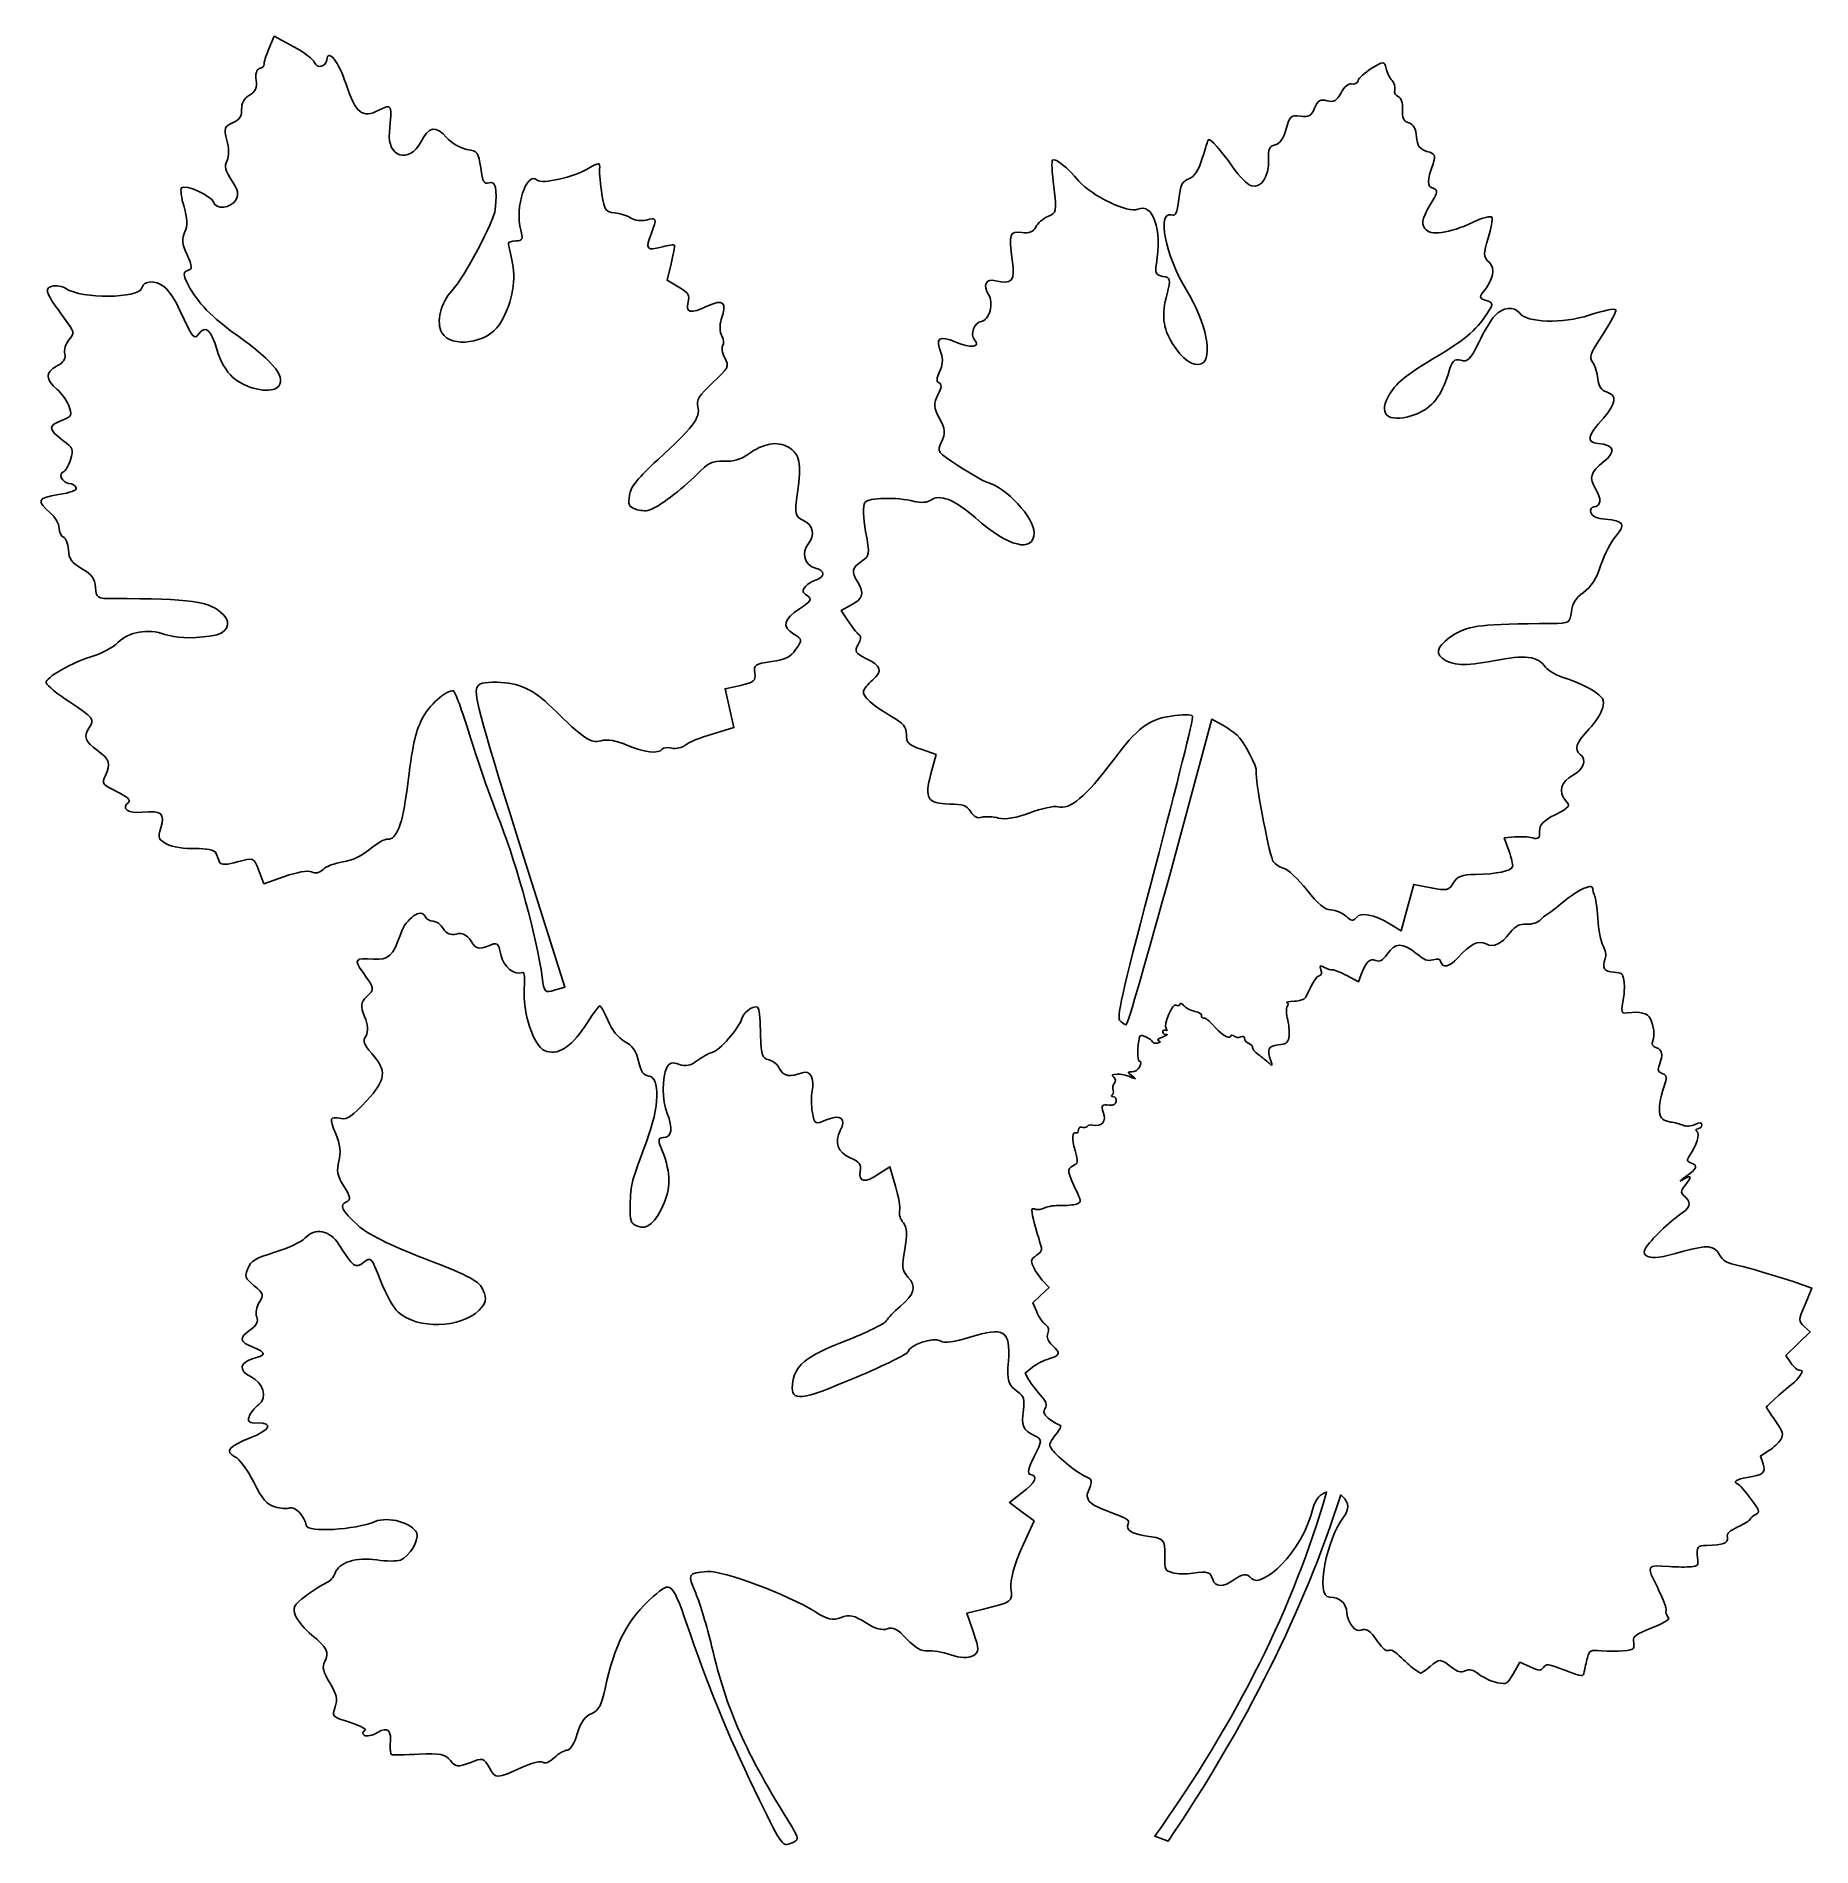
# Model space of a CAD drawing. Header units: centimetres. Extents: x -5.8 to 5.8, y -6 to 5.9.
import ezdxf

# ---------------------------------------------------------------- set-up
doc = ezdxf.new("R2010")
doc.units = ezdxf.units.CM
doc.header["$MEASUREMENT"] = 0
doc.layers.add('Layer 1', color=7, linetype='Continuous')

msp = doc.modelspace()

# ---------------------------------------------------------------- linework, layer by layer
at = {"layer": 'Layer 1', "color": 43, "lineweight": 25}
for points, knots in [([(-2.52433, -0.24383), (-2.55948, 0.01136), (-2.68806, 0.48498), (-2.799, 0.7679), (-2.799, 0.7679), (-2.86397, 0.9336), (-2.95552, 1.19532), (-3.00244, 1.3495), (-3.00244, 1.3495), (-3.04935, 1.50368), (-3.09646, 1.63225), (-3.10711, 1.6352), (-3.10711, 1.6352), (-3.14944, 1.64696), (-3.27365, 1.53528), (-3.31435, 1.44886), (-3.31435, 1.44886), (-3.36165, 1.34842), (-3.37417, 1.28949), (-3.41181, 0.99012), (-3.41181, 0.99012), (-3.44037, 0.76299), (-3.48068, 0.65721), (-3.53688, 0.66194), (-3.53688, 0.66194), (-3.55795, 0.66371), (-3.61164, 0.63408), (-3.65618, 0.59609), (-3.65618, 0.59609), (-3.70912, 0.55093), (-3.77031, 0.52203), (-3.83291, 0.51262), (-3.83291, 0.51262), (-3.88557, 0.5047), (-3.94408, 0.48257), (-3.96293, 0.46343), (-3.96293, 0.46343), (-3.98598, 0.44004), (-4.01085, 0.43457), (-4.03883, 0.44674), (-4.03883, 0.44674), (-4.06357, 0.4575), (-4.13542, 0.44532), (-4.21602, 0.41671), (-4.21602, 0.41671), (-4.21602, 0.41671), (-4.35159, 0.36858), (-4.35159, 0.36858), (-4.35159, 0.36858), (-4.35159, 0.36858), (-4.38492, 0.45576), (-4.38492, 0.45576), (-4.38492, 0.45576), (-4.41801, 0.54233), (-4.41899, 0.54273), (-4.524, 0.51224), (-4.524, 0.51224), (-4.59079, 0.49285), (-4.63428, 0.49212), (-4.64203, 0.51026), (-4.64203, 0.51026), (-4.64879, 0.52605), (-4.65973, 0.55357), (-4.66637, 0.5714), (-4.66637, 0.5714), (-4.67325, 0.58987), (-4.73164, 0.60201), (-4.80211, 0.59962), (-4.80211, 0.59962), (-4.87013, 0.59731), (-4.95361, 0.61072), (-4.98761, 0.62942), (-4.98761, 0.62942), (-5.04644, 0.66178), (-5.04835, 0.66695), (-5.02704, 0.73647), (-5.02704, 0.73647), (-4.99837, 0.83), (-5.02599, 0.85318), (-5.14799, 0.83798), (-5.14799, 0.83798), (-5.24165, 0.8263), (-5.29475, 0.86597), (-5.23795, 0.90519), (-5.23795, 0.90519), (-5.22248, 0.91587), (-5.25412, 0.94351), (-5.31542, 0.97287), (-5.31542, 0.97287), (-5.41488, 1.0205), (-5.41791, 1.02481), (-5.39091, 1.08028), (-5.39091, 1.08028), (-5.35461, 1.15485), (-5.36549, 1.18768), (-5.44549, 1.245), (-5.44549, 1.245), (-5.52341, 1.30083), (-5.5372, 1.33723), (-5.50078, 1.39097), (-5.50078, 1.39097), (-5.46174, 1.44859), (-5.46929, 1.45881), (-5.62832, 1.56338), (-5.62832, 1.56338), (-5.70733, 1.61533), (-5.7758, 1.67099), (-5.78046, 1.68706), (-5.78046, 1.68706), (-5.79024, 1.72074), (-5.60803, 1.82475), (-5.46808, 1.86539), (-5.46808, 1.86539), (-5.41567, 1.88061), (-5.3445, 1.91993), (-5.30992, 1.95278), (-5.30992, 1.95278), (-5.23512, 2.02385), (-5.11429, 2.04475), (-5.00115, 2.00621), (-5.00115, 2.00621), (-4.9247, 1.98017), (-4.85005, 1.97764), (-4.69345, 1.99581), (-4.69345, 1.99581), (-4.59651, 2.00705), (-4.55896, 2.07527), (-4.61701, 2.13466), (-4.61701, 2.13466), (-4.70444, 2.22411), (-4.82761, 2.24214), (-5.34177, 2.24078), (-5.34177, 2.24078), (-5.44617, 2.2405), (-5.45281, 2.24473), (-5.45744, 2.31442), (-5.45744, 2.31442), (-5.46135, 2.37332), (-5.4794, 2.3982), (-5.54613, 2.4368), (-5.54613, 2.4368), (-5.61371, 2.47587), (-5.63089, 2.49992), (-5.63496, 2.56116), (-5.63496, 2.56116), (-5.63773, 2.60292), (-5.6522, 2.64047), (-5.66711, 2.64462), (-5.66711, 2.64462), (-5.68202, 2.64876), (-5.69483, 2.67518), (-5.69558, 2.70334), (-5.69558, 2.70334), (-5.69633, 2.73149), (-5.72195, 2.77594), (-5.75251, 2.80211), (-5.75251, 2.80211), (-5.84611, 2.88226), (-5.83717, 2.90317), (-5.70048, 2.92393), (-5.70048, 2.92393), (-5.61916, 2.93628), (-5.57931, 2.95141), (-5.58416, 2.9681), (-5.58416, 2.9681), (-5.58821, 2.98206), (-5.6094, 2.99499), (-5.63124, 2.99683), (-5.63124, 2.99683), (-5.67503, 3.00051), (-5.70399, 3.06253), (-5.66695, 3.07329), (-5.66695, 3.07329), (-5.65415, 3.07701), (-5.6337, 3.11261), (-5.62149, 3.15241), (-5.62149, 3.15241), (-5.6004, 3.22122), (-5.60281, 3.22745), (-5.67061, 3.27916), (-5.67061, 3.27916), (-5.76695, 3.35264), (-5.76857, 3.37487), (-5.68018, 3.41004), (-5.68018, 3.41004), (-5.6121, 3.43713), (-5.60757, 3.44641), (-5.63266, 3.50745), (-5.63266, 3.50745), (-5.64791, 3.54456), (-5.68215, 3.59242), (-5.70874, 3.6138), (-5.70874, 3.6138), (-5.78614, 3.67604), (-5.78745, 3.7275), (-5.71263, 3.76644), (-5.71263, 3.76644), (-5.66613, 3.79064), (-5.64939, 3.8155), (-5.65848, 3.84681), (-5.65848, 3.84681), (-5.66572, 3.87174), (-5.65366, 3.9134), (-5.63168, 3.93939), (-5.63168, 3.93939), (-5.5928, 3.98535), (-5.59364, 3.98925), (-5.66233, 4.08216), (-5.66233, 4.08216), (-5.78454, 4.24746), (-5.79534, 4.27579), (-5.74204, 4.29127), (-5.74204, 4.29127), (-5.71591, 4.29886), (-5.67565, 4.29226), (-5.65256, 4.27662), (-5.65256, 4.27662), (-5.5483, 4.20597), (-5.17209, 4.20934), (-5.15216, 4.2811), (-5.15216, 4.2811), (-5.13856, 4.33005), (-5.06587, 4.33388), (-5.00774, 4.28873), (-5.00774, 4.28873), (-4.97725, 4.26505), (-4.92977, 4.19494), (-4.90222, 4.13292), (-4.90222, 4.13292), (-4.82339, 3.9555), (-4.80733, 3.93535), (-4.77856, 3.97781), (-4.77856, 3.97781), (-4.73727, 4.03875), (-4.69697, 4.00458), (-4.66001, 3.87729), (-4.66001, 3.87729), (-4.6369, 3.79771), (-4.60083, 3.73468), (-4.55435, 3.6927), (-4.55435, 3.6927), (-4.4763, 3.6222), (-4.31855, 3.58499), (-4.26617, 3.62472), (-4.26617, 3.62472), (-4.19345, 3.67988), (-4.27983, 3.79427), (-4.52456, 3.96688), (-4.52456, 3.96688), (-4.69032, 4.08379), (-4.79128, 4.18781), (-4.84809, 4.3002), (-4.84809, 4.3002), (-4.88265, 4.36857), (-4.88328, 4.38564), (-4.85159, 4.39484), (-4.85159, 4.39484), (-4.81978, 4.40407), (-4.82058, 4.42228), (-4.8561, 4.49751), (-4.8561, 4.49751), (-4.8892, 4.5676), (-4.89263, 4.6026), (-4.87081, 4.64743), (-4.87081, 4.64743), (-4.85189, 4.68629), (-4.85349, 4.7416), (-4.87558, 4.81234), (-4.87558, 4.81234), (-4.89387, 4.87088), (-4.90109, 4.92733), (-4.89165, 4.93778), (-4.89165, 4.93778), (-4.86884, 4.96303), (-4.69418, 4.88459), (-4.68233, 4.84378), (-4.68233, 4.84378), (-4.66754, 4.79285), (-4.56698, 4.80213), (-4.53668, 4.85722), (-4.53668, 4.85722), (-4.51456, 4.89744), (-4.51897, 4.91878), (-4.5634, 4.98656), (-4.5634, 4.98656), (-4.60695, 5.05298), (-4.6123, 5.0766), (-4.59285, 5.11656), (-4.59285, 5.11656), (-4.57978, 5.14342), (-4.5803, 5.20404), (-4.59401, 5.25127), (-4.59401, 5.25127), (-4.61597, 5.32691), (-4.61151, 5.34027), (-4.55657, 5.36342), (-4.55657, 5.36342), (-4.51224, 5.3821), (-4.49515, 5.40784), (-4.49751, 5.45237), (-4.49751, 5.45237), (-4.49959, 5.49166), (-4.48042, 5.52651), (-4.44613, 5.5458), (-4.44613, 5.5458), (-4.40726, 5.56766), (-4.39467, 5.59587), (-4.40264, 5.64331), (-4.40264, 5.64331), (-4.40901, 5.68123), (-4.3991, 5.71435), (-4.3797, 5.71998), (-4.3797, 5.71998), (-4.36092, 5.72543), (-4.3475, 5.73805), (-4.34988, 5.74801), (-4.34988, 5.74801), (-4.35225, 5.75798), (-4.33823, 5.80358), (-4.3187, 5.84937), (-4.3187, 5.84937), (-4.3187, 5.84937), (-4.28319, 5.93261), (-4.28319, 5.93261), (-4.28319, 5.93261), (-4.28319, 5.93261), (-4.15581, 5.86338), (-4.15581, 5.86338), (-4.15581, 5.86338), (-4.08575, 5.8253), (-4.02387, 5.77848), (-4.01832, 5.75934), (-4.01832, 5.75934), (-4.006, 5.71689), (-3.94161, 5.73119), (-3.93845, 5.77707), (-3.93845, 5.77707), (-3.93298, 5.85633), (-3.85883, 5.76326), (-3.8122, 5.61862), (-3.8122, 5.61862), (-3.75067, 5.42775), (-3.70569, 5.39178), (-3.59713, 5.44665), (-3.59713, 5.44665), (-3.5099, 5.49074), (-3.50892, 5.4887), (-3.52752, 5.30165), (-3.52752, 5.30165), (-3.54368, 5.13917), (-3.39641, 5.09329), (-3.32191, 5.23759), (-3.32191, 5.23759), (-3.26892, 5.34023), (-3.22257, 5.3487), (-3.15261, 5.26854), (-3.15261, 5.26854), (-3.12068, 5.23195), (-3.06041, 5.19649), (-3.01868, 5.18973), (-3.01868, 5.18973), (-2.9476, 5.17823), (-2.94187, 5.17051), (-2.92802, 5.06754), (-2.92802, 5.06754), (-2.9154, 4.97373), (-2.90722, 4.95937), (-2.87222, 4.96953), (-2.87222, 4.96953), (-2.82966, 4.98189), (-2.81917, 4.93611), (-2.83224, 4.79502), (-2.83224, 4.79502), (-2.83924, 4.7195), (-3.03845, 4.34617), (-3.11547, 4.26428), (-3.11547, 4.26428), (-3.19183, 4.18308), (-3.22257, 4.05496), (-3.18226, 3.98592), (-3.18226, 3.98592), (-3.12179, 3.88235), (-2.88693, 3.91585), (-2.80581, 4.03961), (-2.80581, 4.03961), (-2.72822, 4.15798), (-2.69387, 4.3177), (-2.71954, 4.44073), (-2.71954, 4.44073), (-2.73265, 4.50355), (-2.74447, 4.56225), (-2.74581, 4.57119), (-2.74581, 4.57119), (-2.74716, 4.58012), (-2.72518, 4.58805), (-2.69699, 4.58881), (-2.69699, 4.58881), (-2.65461, 4.58995), (-2.64908, 4.60204), (-2.66503, 4.65862), (-2.66503, 4.65862), (-2.70717, 4.80802), (-2.62723, 5.05107), (-2.55686, 4.9875), (-2.55686, 4.9875), (-2.52591, 4.95954), (-2.31802, 5.0076), (-2.21816, 5.06579), (-2.21816, 5.06579), (-2.15033, 5.10532), (-2.14346, 5.10478), (-2.14735, 5.06021), (-2.14735, 5.06021), (-2.14971, 5.03307), (-2.143, 4.95847), (-2.13244, 4.89444), (-2.13244, 4.89444), (-2.11485, 4.78784), (-2.10782, 4.77759), (-2.04904, 4.77283), (-2.04904, 4.77283), (-2.01373, 4.76997), (-1.96557, 4.75458), (-1.94203, 4.73863), (-1.94203, 4.73863), (-1.91848, 4.72268), (-1.87373, 4.71702), (-1.84259, 4.72607), (-1.84259, 4.72607), (-1.77365, 4.74609), (-1.76929, 4.73527), (-1.80782, 4.6399), (-1.80782, 4.6399), (-1.84965, 4.53637), (-1.83842, 4.52065), (-1.74254, 4.54849), (-1.74254, 4.54849), (-1.69669, 4.5618), (-1.65745, 4.56678), (-1.65535, 4.55955), (-1.65535, 4.55955), (-1.65325, 4.55232), (-1.6634, 4.49782), (-1.67792, 4.43844), (-1.67792, 4.43844), (-1.67792, 4.43844), (-1.7043, 4.33047), (-1.7043, 4.33047), (-1.7043, 4.33047), (-1.7043, 4.33047), (-1.62793, 4.28531), (-1.62793, 4.28531), (-1.62793, 4.28531), (-1.56382, 4.2474), (-1.554, 4.23151), (-1.56677, 4.18636), (-1.56677, 4.18636), (-1.5869, 4.11519), (-1.55122, 4.10838), (-1.43812, 4.16178), (-1.43812, 4.16178), (-1.33416, 4.21087), (-1.30995, 4.18678), (-1.34876, 4.07289), (-1.34876, 4.07289), (-1.36104, 4.03687), (-1.35962, 3.98821), (-1.34562, 3.96476), (-1.34562, 3.96476), (-1.33162, 3.94131), (-1.32864, 3.91274), (-1.33902, 3.90126), (-1.33902, 3.90126), (-1.34939, 3.88978), (-1.34322, 3.85347), (-1.3253, 3.82058), (-1.3253, 3.82058), (-1.29553, 3.76592), (-1.30245, 3.75192), (-1.4057, 3.65791), (-1.4057, 3.65791), (-1.49439, 3.57716), (-1.51523, 3.54315), (-1.50262, 3.49972), (-1.50262, 3.49972), (-1.48278, 3.43139), (-1.53625, 3.36085), (-1.76562, 3.15275), (-1.76562, 3.15275), (-1.89188, 3.0382), (-1.94409, 2.97296), (-1.95181, 2.92007), (-1.95181, 2.92007), (-1.96105, 2.85676), (-1.95547, 2.844), (-1.91157, 2.82803), (-1.91157, 2.82803), (-1.88354, 2.81784), (-1.84393, 2.8145), (-1.82356, 2.82062), (-1.82356, 2.82062), (-1.76552, 2.83806), (-1.60782, 2.95605), (-1.5096, 3.05553), (-1.5096, 3.05553), (-1.43094, 3.1352), (-1.40935, 3.14575), (-1.33085, 3.14291), (-1.33085, 3.14291), (-1.26591, 3.14056), (-1.22336, 3.15262), (-1.17478, 3.18715), (-1.17478, 3.18715), (-1.07013, 3.26154), (-0.98064, 3.27744), (-0.90827, 3.2345), (-0.90827, 3.2345), (-0.8331, 3.1899), (-0.82022, 3.12647), (-0.84786, 2.93705), (-0.84786, 2.93705), (-0.86879, 2.7936), (-0.8655, 2.77841), (-0.80811, 2.75345), (-0.80811, 2.75345), (-0.74584, 2.72637), (-0.73079, 2.65308), (-0.77692, 2.60154), (-0.77692, 2.60154), (-0.82735, 2.54519), (-0.80085, 2.45531), (-0.72935, 2.44016), (-0.72935, 2.44016), (-0.66711, 2.42697), (-0.66663, 2.38148), (-0.72854, 2.3629), (-0.72854, 2.3629), (-0.75064, 2.35626), (-0.78128, 2.33663), (-0.79663, 2.31927), (-0.79663, 2.31927), (-0.81925, 2.29369), (-0.81688, 2.2825), (-0.78412, 2.26031), (-0.78412, 2.26031), (-0.74962, 2.23694), (-0.75701, 2.22432), (-0.83451, 2.17424), (-0.83451, 2.17424), (-0.94194, 2.10482), (-0.95283, 2.05747), (-0.87271, 2.00805), (-0.87271, 2.00805), (-0.81528, 1.97263), (-0.81499, 1.97063), (-0.85848, 1.90809), (-0.85848, 1.90809), (-0.89462, 1.85611), (-0.92456, 1.84109), (-1.01992, 1.82708), (-1.01992, 1.82708), (-1.12921, 1.81102), (-1.13644, 1.80604), (-1.12873, 1.75202), (-1.12873, 1.75202), (-1.12139, 1.70065), (-1.13187, 1.69162), (-1.22226, 1.67138), (-1.22226, 1.67138), (-1.22226, 1.67138), (-1.32406, 1.6486), (-1.32406, 1.6486), (-1.32406, 1.6486), (-1.32406, 1.6486), (-1.29488, 1.52116), (-1.29488, 1.52116), (-1.29488, 1.52116), (-1.29488, 1.52116), (-1.26569, 1.39372), (-1.26569, 1.39372), (-1.26569, 1.39372), (-1.26569, 1.39372), (-1.40848, 1.35176), (-1.40848, 1.35176), (-1.40848, 1.35176), (-1.48702, 1.32868), (-1.56668, 1.29594), (-1.58551, 1.279), (-1.58551, 1.279), (-1.60463, 1.2618), (-1.64341, 1.25321), (-1.67333, 1.25955), (-1.67333, 1.25955), (-1.7028, 1.26579), (-1.73135, 1.26281), (-1.73679, 1.25293), (-1.73679, 1.25293), (-1.75539, 1.21912), (-1.86426, 1.23152), (-1.9686, 1.27934), (-1.9686, 1.27934), (-2.0297, 1.30734), (-2.09987, 1.31932), (-2.13806, 1.30826), (-2.13806, 1.30826), (-2.20565, 1.28869), (-2.24579, 1.31569), (-2.45996, 1.52481), (-2.45996, 1.52481), (-2.58407, 1.64599), (-2.67923, 1.69008), (-2.81958, 1.69145), (-2.81958, 1.69145), (-2.91044, 1.69234), (-2.94104, 1.68452), (-2.95283, 1.65741), (-2.95283, 1.65741), (-2.97421, 1.60824), (-2.92404, 1.42716), (-2.6321, 0.49978), (-2.6321, 0.49978), (-2.6321, 0.49978), (-2.37693, -0.31078), (-2.37693, -0.31078), (-2.37693, -0.31078), (-2.37693, -0.31078), (-2.44339, -0.33008), (-2.44339, -0.33008), (-2.44339, -0.33008), (-2.50803, -0.34885), (-2.51025, -0.34648), (-2.52439, -0.24383), (-2.52439, -0.24383), (-2.52439, -0.24383), (-2.52433, -0.24383), (-2.52433, -0.24383)], [0, 0, 0, 0, 0.00625, 0.00625, 0.00625, 0.00625, 0.0125, 0.0125, 0.0125, 0.0125, 0.01875, 0.01875, 0.01875, 0.01875, 0.025, 0.025, 0.025, 0.025, 0.03125, 0.03125, 0.03125, 0.03125, 0.0375, 0.0375, 0.0375, 0.0375, 0.04375, 0.04375, 0.04375, 0.04375, 0.05, 0.05, 0.05, 0.05, 0.05625, 0.05625, 0.05625, 0.05625, 0.0625, 0.0625, 0.0625, 0.0625, 0.06875, 0.06875, 0.06875, 0.06875, 0.075, 0.075, 0.075, 0.075, 0.08125, 0.08125, 0.08125, 0.08125, 0.0875, 0.0875, 0.0875, 0.0875, 0.09375, 0.09375, 0.09375, 0.09375, 0.1, 0.1, 0.1, 0.1, 0.10625, 0.10625, 0.10625, 0.10625, 0.1125, 0.1125, 0.1125, 0.1125, 0.11875, 0.11875, 0.11875, 0.11875, 0.125, 0.125, 0.125, 0.125, 0.13125, 0.13125, 0.13125, 0.13125, 0.1375, 0.1375, 0.1375, 0.1375, 0.14375, 0.14375, 0.14375, 0.14375, 0.15, 0.15, 0.15, 0.15, 0.15625, 0.15625, 0.15625, 0.15625, 0.1625, 0.1625, 0.1625, 0.1625, 0.16875, 0.16875, 0.16875, 0.16875, 0.175, 0.175, 0.175, 0.175, 0.18125, 0.18125, 0.18125, 0.18125, 0.1875, 0.1875, 0.1875, 0.1875, 0.19375, 0.19375, 0.19375, 0.19375, 0.2, 0.2, 0.2, 0.2, 0.20625, 0.20625, 0.20625, 0.20625, 0.2125, 0.2125, 0.2125, 0.2125, 0.21875, 0.21875, 0.21875, 0.21875, 0.225, 0.225, 0.225, 0.225, 0.23125, 0.23125, 0.23125, 0.23125, 0.2375, 0.2375, 0.2375, 0.2375, 0.24375, 0.24375, 0.24375, 0.24375, 0.25, 0.25, 0.25, 0.25, 0.25625, 0.25625, 0.25625, 0.25625, 0.2625, 0.2625, 0.2625, 0.2625, 0.26875, 0.26875, 0.26875, 0.26875, 0.275, 0.275, 0.275, 0.275, 0.28125, 0.28125, 0.28125, 0.28125, 0.2875, 0.2875, 0.2875, 0.2875, 0.29375, 0.29375, 0.29375, 0.29375, 0.3, 0.3, 0.3, 0.3, 0.30625, 0.30625, 0.30625, 0.30625, 0.3125, 0.3125, 0.3125, 0.3125, 0.31875, 0.31875, 0.31875, 0.31875, 0.325, 0.325, 0.325, 0.325, 0.33125, 0.33125, 0.33125, 0.33125, 0.3375, 0.3375, 0.3375, 0.3375, 0.34375, 0.34375, 0.34375, 0.34375, 0.35, 0.35, 0.35, 0.35, 0.35625, 0.35625, 0.35625, 0.35625, 0.3625, 0.3625, 0.3625, 0.3625, 0.36875, 0.36875, 0.36875, 0.36875, 0.375, 0.375, 0.375, 0.375, 0.38125, 0.38125, 0.38125, 0.38125, 0.3875, 0.3875, 0.3875, 0.3875, 0.39375, 0.39375, 0.39375, 0.39375, 0.4, 0.4, 0.4, 0.4, 0.40625, 0.40625, 0.40625, 0.40625, 0.4125, 0.4125, 0.4125, 0.4125, 0.41875, 0.41875, 0.41875, 0.41875, 0.425, 0.425, 0.425, 0.425, 0.43125, 0.43125, 0.43125, 0.43125, 0.4375, 0.4375, 0.4375, 0.4375, 0.44375, 0.44375, 0.44375, 0.44375, 0.45, 0.45, 0.45, 0.45, 0.45625, 0.45625, 0.45625, 0.45625, 0.4625, 0.4625, 0.4625, 0.4625, 0.46875, 0.46875, 0.46875, 0.46875, 0.475, 0.475, 0.475, 0.475, 0.48125, 0.48125, 0.48125, 0.48125, 0.4875, 0.4875, 0.4875, 0.4875, 0.49375, 0.49375, 0.49375, 0.49375, 0.5, 0.5, 0.5, 0.5, 0.50625, 0.50625, 0.50625, 0.50625, 0.5125, 0.5125, 0.5125, 0.5125, 0.51875, 0.51875, 0.51875, 0.51875, 0.525, 0.525, 0.525, 0.525, 0.53125, 0.53125, 0.53125, 0.53125, 0.5375, 0.5375, 0.5375, 0.5375, 0.54375, 0.54375, 0.54375, 0.54375, 0.55, 0.55, 0.55, 0.55, 0.55625, 0.55625, 0.55625, 0.55625, 0.5625, 0.5625, 0.5625, 0.5625, 0.56875, 0.56875, 0.56875, 0.56875, 0.575, 0.575, 0.575, 0.575, 0.58125, 0.58125, 0.58125, 0.58125, 0.5875, 0.5875, 0.5875, 0.5875, 0.59375, 0.59375, 0.59375, 0.59375, 0.6, 0.6, 0.6, 0.6, 0.60625, 0.60625, 0.60625, 0.60625, 0.6125, 0.6125, 0.6125, 0.6125, 0.61875, 0.61875, 0.61875, 0.61875, 0.625, 0.625, 0.625, 0.625, 0.63125, 0.63125, 0.63125, 0.63125, 0.6375, 0.6375, 0.6375, 0.6375, 0.64375, 0.64375, 0.64375, 0.64375, 0.65, 0.65, 0.65, 0.65, 0.65625, 0.65625, 0.65625, 0.65625, 0.6625, 0.6625, 0.6625, 0.6625, 0.66875, 0.66875, 0.66875, 0.66875, 0.675, 0.675, 0.675, 0.675, 0.68125, 0.68125, 0.68125, 0.68125, 0.6875, 0.6875, 0.6875, 0.6875, 0.69375, 0.69375, 0.69375, 0.69375, 0.7, 0.7, 0.7, 0.7, 0.70625, 0.70625, 0.70625, 0.70625, 0.7125, 0.7125, 0.7125, 0.7125, 0.71875, 0.71875, 0.71875, 0.71875, 0.725, 0.725, 0.725, 0.725, 0.73125, 0.73125, 0.73125, 0.73125, 0.7375, 0.7375, 0.7375, 0.7375, 0.74375, 0.74375, 0.74375, 0.74375, 0.75, 0.75, 0.75, 0.75, 0.75625, 0.75625, 0.75625, 0.75625, 0.7625, 0.7625, 0.7625, 0.7625, 0.76875, 0.76875, 0.76875, 0.76875, 0.775, 0.775, 0.775, 0.775, 0.78125, 0.78125, 0.78125, 0.78125, 0.7875, 0.7875, 0.7875, 0.7875, 0.79375, 0.79375, 0.79375, 0.79375, 0.8, 0.8, 0.8, 0.8, 0.80625, 0.80625, 0.80625, 0.80625, 0.8125, 0.8125, 0.8125, 0.8125, 0.81875, 0.81875, 0.81875, 0.81875, 0.825, 0.825, 0.825, 0.825, 0.83125, 0.83125, 0.83125, 0.83125, 0.8375, 0.8375, 0.8375, 0.8375, 0.84375, 0.84375, 0.84375, 0.84375, 0.85, 0.85, 0.85, 0.85, 0.85625, 0.85625, 0.85625, 0.85625, 0.8625, 0.8625, 0.8625, 0.8625, 0.86875, 0.86875, 0.86875, 0.86875, 0.875, 0.875, 0.875, 0.875, 0.88125, 0.88125, 0.88125, 0.88125, 0.8875, 0.8875, 0.8875, 0.8875, 0.89375, 0.89375, 0.89375, 0.89375, 0.9, 0.9, 0.9, 0.9, 0.90625, 0.90625, 0.90625, 0.90625, 0.9125, 0.9125, 0.9125, 0.9125, 0.91875, 0.91875, 0.91875, 0.91875, 0.925, 0.925, 0.925, 0.925, 0.93125, 0.93125, 0.93125, 0.93125, 0.9375, 0.9375, 0.9375, 0.9375, 0.94375, 0.94375, 0.94375, 0.94375, 0.95, 0.95, 0.95, 0.95, 0.95625, 0.95625, 0.95625, 0.95625, 0.9625, 0.9625, 0.9625, 0.9625, 0.96875, 0.96875, 0.96875, 0.96875, 0.975, 0.975, 0.975, 0.975, 0.98125, 0.98125, 0.98125, 0.98125, 0.9875, 0.9875, 0.9875, 0.9875, 1, 1, 1, 1]), ([(1.26564, -0.52555), (1.24684, -0.50495), (1.30189, -0.26885), (1.49898, 0.47523), (1.49898, 0.47523), (1.64085, 1.01083), (1.7518, 1.45799), (1.74554, 1.46892), (1.74554, 1.46892), (1.73928, 1.47985), (1.67581, 1.48041), (1.60451, 1.47016), (1.60451, 1.47016), (1.45702, 1.44897), (1.38545, 1.39405), (1.22171, 1.17644), (1.22171, 1.17644), (1.04192, 0.9375), (0.94052, 0.85261), (0.86075, 0.87428), (0.86075, 0.87428), (0.83519, 0.88122), (0.75267, 0.86316), (0.67738, 0.83413), (0.67738, 0.83413), (0.59704, 0.80316), (0.51211, 0.78891), (0.47178, 0.79963), (0.47178, 0.79963), (0.43399, 0.80968), (0.38443, 0.81216), (0.36164, 0.80515), (0.36164, 0.80515), (0.33335, 0.79644), (0.31022, 0.80798), (0.28872, 0.84152), (0.28872, 0.84152), (0.26263, 0.88223), (0.23866, 0.89096), (0.14875, 0.89246), (0.14875, 0.89246), (0.00421, 0.89487), (-0.01665, 0.92867), (0.02707, 1.08959), (0.02707, 1.08959), (0.02707, 1.08959), (0.06167, 1.21694), (0.06167, 1.21694), (0.06167, 1.21694), (0.06167, 1.21694), (-0.03711, 1.25168), (-0.03711, 1.25168), (-0.03711, 1.25168), (-0.11975, 1.28074), (-0.13553, 1.29658), (-0.13368, 1.34861), (-0.13368, 1.34861), (-0.13197, 1.39671), (-0.15405, 1.42357), (-0.23115, 1.46721), (-0.23115, 1.46721), (-0.35129, 1.53521), (-0.42497, 1.60175), (-0.41614, 1.63426), (-0.41614, 1.63426), (-0.41256, 1.64743), (-0.38547, 1.67963), (-0.35593, 1.70583), (-0.35593, 1.70583), (-0.28798, 1.76609), (-0.29818, 1.79965), (-0.39934, 1.84861), (-0.39934, 1.84861), (-0.47016, 1.88288), (-0.47624, 1.89389), (-0.45009, 1.94051), (-0.45009, 1.94051), (-0.43375, 1.96964), (-0.42858, 1.99606), (-0.43859, 1.99923), (-0.43859, 1.99923), (-0.4486, 2.00239), (-0.48036, 2.04063), (-0.50917, 2.08419), (-0.50917, 2.08419), (-0.50917, 2.08419), (-0.56155, 2.16339), (-0.56155, 2.16339), (-0.56155, 2.16339), (-0.56155, 2.16339), (-0.49782, 2.19696), (-0.49782, 2.19696), (-0.49782, 2.19696), (-0.4183, 2.23884), (-0.40703, 2.27735), (-0.4532, 2.34939), (-0.4532, 2.34939), (-0.49718, 2.41802), (-0.49161, 2.44442), (-0.42399, 2.48776), (-0.42399, 2.48776), (-0.375, 2.51916), (-0.37363, 2.53065), (-0.40098, 2.68044), (-0.40098, 2.68044), (-0.41697, 2.76805), (-0.41983, 2.85371), (-0.40733, 2.8708), (-0.40733, 2.8708), (-0.3826, 2.9046), (-0.19521, 2.90903), (-0.08274, 2.87848), (-0.08274, 2.87848), (-0.0441, 2.86798), (0.00531, 2.87191), (0.02706, 2.8872), (0.02706, 2.8872), (0.08708, 2.9294), (0.17983, 2.89227), (0.31918, 2.77026), (0.31918, 2.77026), (0.53697, 2.57956), (0.70219, 2.53785), (0.70481, 2.6729), (0.70481, 2.6729), (0.70672, 2.7714), (0.52169, 2.96951), (0.39409, 3.00558), (0.39409, 3.00558), (0.37477, 3.01105), (0.2927, 3.05808), (0.21171, 3.1101), (0.21171, 3.1101), (0.06782, 3.20253), (0.06521, 3.2062), (0.09754, 3.27101), (0.09754, 3.27101), (0.12359, 3.32323), (0.12065, 3.35565), (0.08371, 3.42346), (0.08371, 3.42346), (0.04524, 3.49409), (0.04335, 3.52211), (0.07316, 3.57917), (0.07316, 3.57917), (0.09809, 3.62689), (0.10046, 3.65121), (0.08069, 3.65659), (0.08069, 3.65659), (0.0617, 3.66175), (0.06294, 3.68664), (0.08434, 3.72954), (0.08434, 3.72954), (0.10417, 3.76929), (0.10834, 3.81572), (0.09505, 3.84872), (0.09505, 3.84872), (0.05362, 3.9516), (0.08026, 3.97253), (0.19078, 3.92395), (0.19078, 3.92395), (0.28685, 3.88172), (0.3592, 3.89122), (0.31352, 3.94007), (0.31352, 3.94007), (0.28273, 3.97299), (0.31373, 4.05561), (0.35858, 4.06016), (0.35858, 4.06016), (0.38062, 4.0624), (0.40623, 4.09363), (0.41625, 4.1305), (0.41625, 4.1305), (0.42616, 4.16698), (0.42175, 4.21462), (0.40646, 4.23637), (0.40646, 4.23637), (0.36527, 4.29495), (0.38892, 4.34389), (0.45053, 4.32761), (0.45053, 4.32761), (0.56033, 4.29858), (0.58213, 4.32554), (0.56099, 4.46428), (0.56099, 4.46428), (0.53562, 4.63076), (0.54492, 4.65637), (0.62624, 4.64405), (0.62624, 4.64405), (0.67108, 4.63726), (0.70112, 4.64919), (0.71527, 4.6794), (0.71527, 4.6794), (0.72701, 4.70448), (0.76298, 4.73618), (0.79519, 4.74982), (0.79519, 4.74982), (0.85366, 4.77459), (0.85373, 4.77496), (0.83362, 4.94376), (0.83362, 4.94376), (0.82254, 5.03678), (0.81881, 5.11595), (0.82533, 5.11968), (0.82533, 5.11968), (0.84695, 5.13206), (0.92365, 5.0713), (0.99909, 4.98202), (0.99909, 4.98202), (1.08146, 4.88454), (1.32409, 4.76852), (1.38631, 4.79686), (1.38631, 4.79686), (1.48489, 4.84177), (1.54524, 4.66335), (1.50755, 4.43844), (1.50755, 4.43844), (1.49749, 4.37838), (1.50548, 4.36303), (1.5506, 4.35576), (1.5506, 4.35576), (1.60059, 4.3477), (1.6032, 4.33648), (1.57724, 4.24095), (1.57724, 4.24095), (1.5404, 4.10535), (1.54969, 4.01742), (1.61134, 3.91804), (1.61134, 3.91804), (1.6775, 3.8114), (1.7513, 3.75902), (1.80253, 3.78236), (1.80253, 3.78236), (1.88311, 3.81907), (1.83568, 4.04981), (1.70232, 4.26987), (1.70232, 4.26987), (1.56851, 4.49066), (1.50973, 4.78486), (1.60456, 4.7591), (1.60456, 4.7591), (1.63464, 4.75093), (1.64375, 4.76975), (1.65459, 4.86249), (1.65459, 4.86249), (1.66557, 4.95633), (1.67696, 4.97936), (1.72073, 4.99614), (1.72073, 4.99614), (1.75821, 5.01051), (1.78383, 5.04995), (1.8087, 5.13158), (1.8087, 5.13158), (1.828, 5.19492), (1.84602, 5.24943), (1.84876, 5.25272), (1.84876, 5.25272), (1.85904, 5.26508), (1.93227, 5.18325), (2.00805, 5.0747), (2.00805, 5.0747), (2.05121, 5.01289), (2.10739, 4.95664), (2.1329, 4.94971), (2.1329, 4.94971), (2.19585, 4.93261), (2.24746, 5.01175), (2.24394, 5.11997), (2.24394, 5.11997), (2.24153, 5.19407), (2.24856, 5.21003), (2.2879, 5.21987), (2.2879, 5.21987), (2.31942, 5.22775), (2.34299, 5.26197), (2.35999, 5.32454), (2.35999, 5.32454), (2.38271, 5.40817), (2.39207, 5.41647), (2.45313, 5.4072), (2.45313, 5.4072), (2.50645, 5.3991), (2.52648, 5.41057), (2.54647, 5.46066), (2.54647, 5.46066), (2.5662, 5.51009), (2.5846, 5.52099), (2.62828, 5.50912), (2.62828, 5.50912), (2.67143, 5.4974), (2.6929, 5.50963), (2.71991, 5.56134), (2.71991, 5.56134), (2.73931, 5.59848), (2.77049, 5.62471), (2.7892, 5.61963), (2.7892, 5.61963), (2.8079, 5.61455), (2.82689, 5.62397), (2.8314, 5.64056), (2.8314, 5.64056), (2.83591, 5.65715), (2.87645, 5.69372), (2.9215, 5.72183), (2.9215, 5.72183), (2.99827, 5.76973), (3.00417, 5.76973), (3.01558, 5.72171), (3.01558, 5.72171), (3.02227, 5.69354), (3.03983, 5.65796), (3.0546, 5.64264), (3.0546, 5.64264), (3.06936, 5.62732), (3.0772, 5.59917), (3.07201, 5.58008), (3.07201, 5.58008), (3.06682, 5.56099), (3.07739, 5.54134), (3.09549, 5.53642), (3.09549, 5.53642), (3.11359, 5.5315), (3.12609, 5.49341), (3.12326, 5.45177), (3.12326, 5.45177), (3.11968, 5.39907), (3.13214, 5.37225), (3.16424, 5.36352), (3.16424, 5.36352), (3.19398, 5.35544), (3.21233, 5.32305), (3.21589, 5.27237), (3.21589, 5.27237), (3.22013, 5.21204), (3.23598, 5.1898), (3.28403, 5.17675), (3.28403, 5.17675), (3.33763, 5.16219), (3.34333, 5.15046), (3.32362, 5.09531), (3.32362, 5.09531), (3.28381, 4.98392), (3.28385, 4.94547), (3.32375, 4.93463), (3.32375, 4.93463), (3.35247, 4.92683), (3.35472, 4.9113), (3.33248, 4.87443), (3.33248, 4.87443), (3.25456, 4.74523), (3.2433, 4.70834), (3.27014, 4.67016), (3.27014, 4.67016), (3.30534, 4.62009), (3.42765, 4.63627), (3.58793, 4.71219), (3.58793, 4.71219), (3.6487, 4.74098), (3.70378, 4.75518), (3.71032, 4.74375), (3.71032, 4.74375), (3.71687, 4.73232), (3.70538, 4.67054), (3.68479, 4.60646), (3.68479, 4.60646), (3.6533, 4.50844), (3.65433, 4.48337), (3.69128, 4.44848), (3.69128, 4.44848), (3.73564, 4.4066), (3.72166, 4.33997), (3.64932, 4.24856), (3.64932, 4.24856), (3.62656, 4.2198), (3.63164, 4.20838), (3.67207, 4.1974), (3.67207, 4.1974), (3.71496, 4.18575), (3.71865, 4.17457), (3.69304, 4.13387), (3.69304, 4.13387), (3.61547, 4.01061), (3.54733, 3.94974), (3.3635, 3.83952), (3.3635, 3.83952), (3.13834, 3.70451), (3.07879, 3.65588), (3.0291, 3.56639), (3.0291, 3.56639), (2.95828, 3.43884), (3.04591, 3.38681), (3.21841, 3.45399), (3.21841, 3.45399), (3.31538, 3.49175), (3.38104, 3.57496), (3.42258, 3.71272), (3.42258, 3.71272), (3.4505, 3.80532), (3.46148, 3.81736), (3.50688, 3.80517), (3.50688, 3.80517), (3.55131, 3.79324), (3.56865, 3.81055), (3.62336, 3.92148), (3.62336, 3.92148), (3.65871, 3.99316), (3.7061, 4.07263), (3.72868, 4.09807), (3.72868, 4.09807), (3.77724, 4.15279), (3.85858, 4.16172), (3.89082, 4.11587), (3.89082, 4.11587), (3.93614, 4.05141), (4.17599, 4.04389), (4.34944, 4.10151), (4.34944, 4.10151), (4.43891, 4.13123), (4.51686, 4.14725), (4.52266, 4.13712), (4.52266, 4.13712), (4.52846, 4.12699), (4.49033, 4.05358), (4.43791, 3.97401), (4.43791, 3.97401), (4.35443, 3.84727), (4.3461, 3.82476), (4.37082, 3.79253), (4.37082, 3.79253), (4.38634, 3.77229), (4.40197, 3.72313), (4.40557, 3.68328), (4.40557, 3.68328), (4.4098, 3.63644), (4.42951, 3.60609), (4.46133, 3.59745), (4.46133, 3.59745), (4.53404, 3.5777), (4.52762, 3.52042), (4.44215, 3.42625), (4.44215, 3.42625), (4.33836, 3.3119), (4.32815, 3.26456), (4.406, 3.2586), (4.406, 3.2586), (4.51348, 3.25037), (4.52838, 3.20656), (4.44587, 3.14134), (4.44587, 3.14134), (4.35597, 3.07028), (4.34476, 3.03338), (4.39109, 2.96108), (4.39109, 2.96108), (4.43147, 2.89808), (4.42654, 2.84524), (4.38006, 2.84261), (4.38006, 2.84261), (4.36228, 2.8416), (4.35381, 2.82578), (4.35995, 2.80507), (4.35995, 2.80507), (4.36707, 2.78107), (4.39879, 2.76701), (4.45617, 2.76242), (4.45617, 2.76242), (4.57482, 2.75293), (4.59178, 2.72585), (4.52477, 2.65283), (4.52477, 2.65283), (4.49397, 2.61927), (4.44946, 2.5334), (4.42587, 2.46201), (4.42587, 2.46201), (4.39549, 2.37009), (4.36222, 2.31742), (4.31185, 2.28152), (4.31185, 2.28152), (4.26111, 2.24535), (4.23826, 2.20896), (4.23213, 2.15452), (4.23213, 2.15452), (4.22396, 2.08204), (4.21752, 2.07817), (4.10359, 2.07726), (4.10359, 2.07726), (3.64108, 2.07357), (3.56443, 2.06529), (3.46907, 2.00868), (3.46907, 2.00868), (3.36201, 1.94512), (3.33159, 1.88793), (3.38431, 1.84935), (3.38431, 1.84935), (3.45193, 1.79987), (3.5297, 1.79592), (3.72099, 1.83224), (3.72099, 1.83224), (3.93442, 1.87277), (4.00608, 1.86427), (4.06209, 1.7918), (4.06209, 1.7918), (4.08239, 1.76553), (4.14075, 1.73232), (4.19177, 1.71801), (4.19177, 1.71801), (4.24279, 1.7037), (4.32279, 1.6682), (4.36954, 1.63912), (4.36954, 1.63912), (4.43997, 1.59532), (4.45164, 1.57555), (4.4376, 1.52386), (4.4376, 1.52386), (4.42828, 1.48954), (4.38819, 1.42713), (4.34851, 1.38515), (4.34851, 1.38515), (4.26237, 1.29403), (4.24706, 1.25013), (4.29037, 1.21844), (4.29037, 1.21844), (4.33584, 1.18517), (4.30964, 1.11334), (4.23999, 1.08031), (4.23999, 1.08031), (4.16577, 1.04511), (4.14357, 0.9688), (4.19226, 0.91625), (4.19226, 0.91625), (4.22726, 0.87848), (4.22312, 0.87266), (4.12527, 0.82217), (4.12527, 0.82217), (4.04498, 0.78074), (4.02151, 0.75555), (4.02331, 0.71271), (4.02331, 0.71271), (4.02517, 0.6685), (4.0158, 0.65974), (3.97772, 0.67009), (3.97772, 0.67009), (3.95136, 0.67725), (3.89851, 0.68003), (3.86027, 0.67627), (3.86027, 0.67627), (3.86027, 0.67627), (3.79074, 0.66943), (3.79074, 0.66943), (3.79074, 0.66943), (3.79074, 0.66943), (3.82135, 0.58648), (3.82135, 0.58648), (3.82135, 0.58648), (3.83818, 0.54086), (3.84924, 0.49355), (3.84593, 0.48135), (3.84593, 0.48135), (3.83795, 0.45196), (3.7433, 0.43226), (3.60174, 0.43051), (3.60174, 0.43051), (3.51384, 0.42942), (3.47959, 0.41602), (3.45678, 0.37379), (3.45678, 0.37379), (3.43098, 0.32603), (3.41129, 0.32168), (3.31219, 0.34183), (3.31219, 0.34183), (3.31219, 0.34183), (3.19747, 0.36516), (3.19747, 0.36516), (3.19747, 0.36516), (3.19747, 0.36516), (3.15601, 0.21255), (3.15601, 0.21255), (3.15601, 0.21255), (3.15601, 0.21255), (3.11455, 0.05994), (3.11455, 0.05994), (3.11455, 0.05994), (3.11455, 0.05994), (3.04296, 0.1033), (3.04296, 0.1033), (3.04296, 0.1033), (2.93688, 0.16755), (2.84771, 0.18547), (2.82031, 0.14803), (2.82031, 0.14803), (2.80085, 0.12144), (2.78763, 0.12294), (2.75298, 0.15566), (2.75298, 0.15566), (2.72926, 0.17805), (2.68431, 0.19687), (2.65308, 0.19747), (2.65308, 0.19747), (2.61251, 0.19826), (2.56755, 0.23553), (2.49559, 0.32804), (2.49559, 0.32804), (2.4402, 0.39925), (2.37035, 0.46417), (2.34037, 0.47231), (2.34037, 0.47231), (2.31039, 0.48045), (2.27907, 0.50342), (2.27077, 0.52335), (2.27077, 0.52335), (2.23955, 0.59828), (2.15389, 1.06067), (2.16327, 1.1036), (2.16327, 1.1036), (2.17027, 1.1356), (2.08178, 1.30429), (2.03696, 1.34439), (2.03696, 1.34439), (2.01421, 1.36474), (1.96791, 1.39652), (1.93405, 1.41501), (1.93405, 1.41501), (1.93405, 1.41501), (1.8725, 1.44863), (1.8725, 1.44863), (1.8725, 1.44863), (1.8725, 1.44863), (1.59924, 0.44282), (1.59924, 0.44282), (1.59924, 0.44282), (1.44895, -0.11038), (1.31795, -0.56063), (1.30813, -0.55775), (1.30813, -0.55775), (1.29831, -0.55486), (1.27921, -0.54037), (1.26567, -0.52555), (1.26567, -0.52555), (1.26567, -0.52555), (1.26564, -0.52555), (1.26564, -0.52555)], [0, 0, 0, 0, 0.00621118, 0.00621118, 0.00621118, 0.00621118, 0.01242236, 0.01242236, 0.01242236, 0.01242236, 0.01863354, 0.01863354, 0.01863354, 0.01863354, 0.02484472, 0.02484472, 0.02484472, 0.02484472, 0.0310559, 0.0310559, 0.0310559, 0.0310559, 0.03726708, 0.03726708, 0.03726708, 0.03726708, 0.04347826, 0.04347826, 0.04347826, 0.04347826, 0.04968944, 0.04968944, 0.04968944, 0.04968944, 0.05590062, 0.05590062, 0.05590062, 0.05590062, 0.0621118, 0.0621118, 0.0621118, 0.0621118, 0.06832298, 0.06832298, 0.06832298, 0.06832298, 0.07453416, 0.07453416, 0.07453416, 0.07453416, 0.08074534, 0.08074534, 0.08074534, 0.08074534, 0.08695652, 0.08695652, 0.08695652, 0.08695652, 0.0931677, 0.0931677, 0.0931677, 0.0931677, 0.09937888, 0.09937888, 0.09937888, 0.09937888, 0.10559006, 0.10559006, 0.10559006, 0.10559006, 0.11180124, 0.11180124, 0.11180124, 0.11180124, 0.11801242, 0.11801242, 0.11801242, 0.11801242, 0.1242236, 0.1242236, 0.1242236, 0.1242236, 0.13043478, 0.13043478, 0.13043478, 0.13043478, 0.13664596, 0.13664596, 0.13664596, 0.13664596, 0.14285714, 0.14285714, 0.14285714, 0.14285714, 0.14906832, 0.14906832, 0.14906832, 0.14906832, 0.1552795, 0.1552795, 0.1552795, 0.1552795, 0.16149068, 0.16149068, 0.16149068, 0.16149068, 0.16770186, 0.16770186, 0.16770186, 0.16770186, 0.17391304, 0.17391304, 0.17391304, 0.17391304, 0.18012422, 0.18012422, 0.18012422, 0.18012422, 0.1863354, 0.1863354, 0.1863354, 0.1863354, 0.19254658, 0.19254658, 0.19254658, 0.19254658, 0.19875776, 0.19875776, 0.19875776, 0.19875776, 0.20496894, 0.20496894, 0.20496894, 0.20496894, 0.21118012, 0.21118012, 0.21118012, 0.21118012, 0.2173913, 0.2173913, 0.2173913, 0.2173913, 0.22360248, 0.22360248, 0.22360248, 0.22360248, 0.22981366, 0.22981366, 0.22981366, 0.22981366, 0.23602484, 0.23602484, 0.23602484, 0.23602484, 0.24223602, 0.24223602, 0.24223602, 0.24223602, 0.2484472, 0.2484472, 0.2484472, 0.2484472, 0.25465839, 0.25465839, 0.25465839, 0.25465839, 0.26086957, 0.26086957, 0.26086957, 0.26086957, 0.26708075, 0.26708075, 0.26708075, 0.26708075, 0.27329193, 0.27329193, 0.27329193, 0.27329193, 0.27950311, 0.27950311, 0.27950311, 0.27950311, 0.28571429, 0.28571429, 0.28571429, 0.28571429, 0.29192547, 0.29192547, 0.29192547, 0.29192547, 0.29813665, 0.29813665, 0.29813665, 0.29813665, 0.30434783, 0.30434783, 0.30434783, 0.30434783, 0.31055901, 0.31055901, 0.31055901, 0.31055901, 0.31677019, 0.31677019, 0.31677019, 0.31677019, 0.32298137, 0.32298137, 0.32298137, 0.32298137, 0.32919255, 0.32919255, 0.32919255, 0.32919255, 0.33540373, 0.33540373, 0.33540373, 0.33540373, 0.34161491, 0.34161491, 0.34161491, 0.34161491, 0.34782609, 0.34782609, 0.34782609, 0.34782609, 0.35403727, 0.35403727, 0.35403727, 0.35403727, 0.36024845, 0.36024845, 0.36024845, 0.36024845, 0.36645963, 0.36645963, 0.36645963, 0.36645963, 0.37267081, 0.37267081, 0.37267081, 0.37267081, 0.37888199, 0.37888199, 0.37888199, 0.37888199, 0.38509317, 0.38509317, 0.38509317, 0.38509317, 0.39130435, 0.39130435, 0.39130435, 0.39130435, 0.39751553, 0.39751553, 0.39751553, 0.39751553, 0.40372671, 0.40372671, 0.40372671, 0.40372671, 0.40993789, 0.40993789, 0.40993789, 0.40993789, 0.41614907, 0.41614907, 0.41614907, 0.41614907, 0.42236025, 0.42236025, 0.42236025, 0.42236025, 0.42857143, 0.42857143, 0.42857143, 0.42857143, 0.43478261, 0.43478261, 0.43478261, 0.43478261, 0.44099379, 0.44099379, 0.44099379, 0.44099379, 0.44720497, 0.44720497, 0.44720497, 0.44720497, 0.45341615, 0.45341615, 0.45341615, 0.45341615, 0.45962733, 0.45962733, 0.45962733, 0.45962733, 0.46583851, 0.46583851, 0.46583851, 0.46583851, 0.47204969, 0.47204969, 0.47204969, 0.47204969, 0.47826087, 0.47826087, 0.47826087, 0.47826087, 0.48447205, 0.48447205, 0.48447205, 0.48447205, 0.49068323, 0.49068323, 0.49068323, 0.49068323, 0.49689441, 0.49689441, 0.49689441, 0.49689441, 0.50310559, 0.50310559, 0.50310559, 0.50310559, 0.50931677, 0.50931677, 0.50931677, 0.50931677, 0.51552795, 0.51552795, 0.51552795, 0.51552795, 0.52173913, 0.52173913, 0.52173913, 0.52173913, 0.52795031, 0.52795031, 0.52795031, 0.52795031, 0.53416149, 0.53416149, 0.53416149, 0.53416149, 0.54037267, 0.54037267, 0.54037267, 0.54037267, 0.54658385, 0.54658385, 0.54658385, 0.54658385, 0.55279503, 0.55279503, 0.55279503, 0.55279503, 0.55900621, 0.55900621, 0.55900621, 0.55900621, 0.56521739, 0.56521739, 0.56521739, 0.56521739, 0.57142857, 0.57142857, 0.57142857, 0.57142857, 0.57763975, 0.57763975, 0.57763975, 0.57763975, 0.58385093, 0.58385093, 0.58385093, 0.58385093, 0.59006211, 0.59006211, 0.59006211, 0.59006211, 0.59627329, 0.59627329, 0.59627329, 0.59627329, 0.60248447, 0.60248447, 0.60248447, 0.60248447, 0.60869565, 0.60869565, 0.60869565, 0.60869565, 0.61490683, 0.61490683, 0.61490683, 0.61490683, 0.62111801, 0.62111801, 0.62111801, 0.62111801, 0.62732919, 0.62732919, 0.62732919, 0.62732919, 0.63354037, 0.63354037, 0.63354037, 0.63354037, 0.63975155, 0.63975155, 0.63975155, 0.63975155, 0.64596273, 0.64596273, 0.64596273, 0.64596273, 0.65217391, 0.65217391, 0.65217391, 0.65217391, 0.65838509, 0.65838509, 0.65838509, 0.65838509, 0.66459627, 0.66459627, 0.66459627, 0.66459627, 0.67080745, 0.67080745, 0.67080745, 0.67080745, 0.67701863, 0.67701863, 0.67701863, 0.67701863, 0.68322981, 0.68322981, 0.68322981, 0.68322981, 0.68944099, 0.68944099, 0.68944099, 0.68944099, 0.69565217, 0.69565217, 0.69565217, 0.69565217, 0.70186335, 0.70186335, 0.70186335, 0.70186335, 0.70807453, 0.70807453, 0.70807453, 0.70807453, 0.71428571, 0.71428571, 0.71428571, 0.71428571, 0.72049689, 0.72049689, 0.72049689, 0.72049689, 0.72670807, 0.72670807, 0.72670807, 0.72670807, 0.73291925, 0.73291925, 0.73291925, 0.73291925, 0.73913043, 0.73913043, 0.73913043, 0.73913043, 0.74534161, 0.74534161, 0.74534161, 0.74534161, 0.7515528, 0.7515528, 0.7515528, 0.7515528, 0.75776398, 0.75776398, 0.75776398, 0.75776398, 0.76397516, 0.76397516, 0.76397516, 0.76397516, 0.77018634, 0.77018634, 0.77018634, 0.77018634, 0.77639752, 0.77639752, 0.77639752, 0.77639752, 0.7826087, 0.7826087, 0.7826087, 0.7826087, 0.78881988, 0.78881988, 0.78881988, 0.78881988, 0.79503106, 0.79503106, 0.79503106, 0.79503106, 0.80124224, 0.80124224, 0.80124224, 0.80124224, 0.80745342, 0.80745342, 0.80745342, 0.80745342, 0.8136646, 0.8136646, 0.8136646, 0.8136646, 0.81987578, 0.81987578, 0.81987578, 0.81987578, 0.82608696, 0.82608696, 0.82608696, 0.82608696, 0.83229814, 0.83229814, 0.83229814, 0.83229814, 0.83850932, 0.83850932, 0.83850932, 0.83850932, 0.8447205, 0.8447205, 0.8447205, 0.8447205, 0.85093168, 0.85093168, 0.85093168, 0.85093168, 0.85714286, 0.85714286, 0.85714286, 0.85714286, 0.86335404, 0.86335404, 0.86335404, 0.86335404, 0.86956522, 0.86956522, 0.86956522, 0.86956522, 0.8757764, 0.8757764, 0.8757764, 0.8757764, 0.88198758, 0.88198758, 0.88198758, 0.88198758, 0.88819876, 0.88819876, 0.88819876, 0.88819876, 0.89440994, 0.89440994, 0.89440994, 0.89440994, 0.90062112, 0.90062112, 0.90062112, 0.90062112, 0.9068323, 0.9068323, 0.9068323, 0.9068323, 0.91304348, 0.91304348, 0.91304348, 0.91304348, 0.91925466, 0.91925466, 0.91925466, 0.91925466, 0.92546584, 0.92546584, 0.92546584, 0.92546584, 0.93167702, 0.93167702, 0.93167702, 0.93167702, 0.9378882, 0.9378882, 0.9378882, 0.9378882, 0.94409938, 0.94409938, 0.94409938, 0.94409938, 0.95031056, 0.95031056, 0.95031056, 0.95031056, 0.95652174, 0.95652174, 0.95652174, 0.95652174, 0.96273292, 0.96273292, 0.96273292, 0.96273292, 0.9689441, 0.9689441, 0.9689441, 0.9689441, 0.97515528, 0.97515528, 0.97515528, 0.97515528, 0.98136646, 0.98136646, 0.98136646, 0.98136646, 0.98757764, 0.98757764, 0.98757764, 0.98757764, 1, 1, 1, 1]), ([(4.36053, 0.35124), (4.35262, 0.3527), (4.33948, 0.34796), (4.31532, 0.3391), (4.31532, 0.3391), (4.28593, 0.32833), (4.22484, 0.28892), (4.17954, 0.25062), (4.17954, 0.25062), (4.13424, 0.21232), (4.09153, 0.17892), (4.08462, 0.1768), (4.08462, 0.1768), (4.07771, 0.17468), (4.05488, 0.15641), (4.03415, 0.1366), (4.03415, 0.1366), (4.01015, 0.11366), (3.97535, 0.1016), (3.93763, 0.10313), (3.93763, 0.10313), (3.88906, 0.10511), (3.86939, 0.0957), (3.83034, 0.0481), (3.83034, 0.0481), (3.76549, -0.03096), (3.7223, -0.05152), (3.67184, -0.02565), (3.67184, -0.02565), (3.62179, 0.00002), (3.56495, -0.02826), (3.48699, -0.11775), (3.48699, -0.11775), (3.43444, -0.17807), (3.38275, -0.1874), (3.37316, -0.13852), (3.37316, -0.13852), (3.37062, -0.12558), (3.35414, -0.12271), (3.32353, -0.12956), (3.32353, -0.12956), (3.28087, -0.1391), (3.2721, -0.13587), (3.21084, -0.08627), (3.21084, -0.08627), (3.12387, -0.01585), (3.07603, -0.01761), (3.02193, -0.09292), (3.02193, -0.09292), (2.99019, -0.1371), (2.97587, -0.14449), (2.94737, -0.13377), (2.94737, -0.13377), (2.90923, -0.11942), (2.8823, -0.14579), (2.85116, -0.22743), (2.85116, -0.22743), (2.85116, -0.22743), (2.83369, -0.27386), (2.83369, -0.27386), (2.83369, -0.27386), (2.83369, -0.27386), (2.75777, -0.2338), (2.75777, -0.2338), (2.75777, -0.2338), (2.71649, -0.21169), (2.67485, -0.19521), (2.66472, -0.19701), (2.66472, -0.19701), (2.65459, -0.19881), (2.63074, -0.19164), (2.61142, -0.18137), (2.61142, -0.18137), (2.58004, -0.16469), (2.57739, -0.16583), (2.5876, -0.19537), (2.5876, -0.19537), (2.59431, -0.21478), (2.59167, -0.23075), (2.58117, -0.23359), (2.58117, -0.23359), (2.55559, -0.24051), (2.54074, -0.2631), (2.48781, -0.37603), (2.48781, -0.37603), (2.48163, -0.38923), (2.4476, -0.40097), (2.41172, -0.40217), (2.41172, -0.40217), (2.37584, -0.40336), (2.35407, -0.40738), (2.364, -0.4116), (2.364, -0.4116), (2.37393, -0.41582), (2.37522, -0.42729), (2.36697, -0.43657), (2.36697, -0.43657), (2.35873, -0.44585), (2.36036, -0.48668), (2.37006, -0.52696), (2.37006, -0.52696), (2.37976, -0.56724), (2.38268, -0.61877), (2.37718, -0.64184), (2.37718, -0.64184), (2.36895, -0.67637), (2.35721, -0.68464), (2.30735, -0.68889), (2.30735, -0.68889), (2.24276, -0.6944), (2.23222, -0.7164), (2.25865, -0.79248), (2.25865, -0.79248), (2.27099, -0.82802), (2.27012, -0.82876), (2.24605, -0.80717), (2.24605, -0.80717), (2.23192, -0.7945), (2.20071, -0.76982), (2.17673, -0.75193), (2.17673, -0.75193), (2.15275, -0.73404), (2.13579, -0.71284), (2.13875, -0.70495), (2.13875, -0.70495), (2.14172, -0.69706), (2.13045, -0.68592), (2.11459, -0.67995), (2.11459, -0.67995), (2.09873, -0.67398), (2.08617, -0.65898), (2.08627, -0.64721), (2.08627, -0.64721), (2.0864, -0.63081), (2.08048, -0.62873), (2.06102, -0.63683), (2.06102, -0.63683), (2.04705, -0.64265), (2.02782, -0.63993), (2.01806, -0.63126), (2.01806, -0.63126), (2.0083, -0.62259), (1.99718, -0.62337), (1.99367, -0.63268), (1.99367, -0.63268), (1.98576, -0.6537), (1.92675, -0.61507), (1.87676, -0.556), (1.87676, -0.556), (1.85714, -0.53281), (1.83147, -0.51289), (1.81981, -0.51248), (1.81981, -0.51248), (1.80816, -0.51207), (1.80151, -0.50478), (1.80473, -0.4962), (1.80473, -0.4962), (1.80802, -0.48746), (1.7882, -0.47552), (1.76025, -0.46886), (1.76025, -0.46886), (1.73283, -0.46232), (1.70053, -0.44596), (1.68839, -0.4321), (1.68839, -0.4321), (1.67296, -0.41448), (1.66495, -0.41221), (1.66043, -0.42423), (1.66043, -0.42423), (1.65687, -0.43368), (1.64615, -0.43487), (1.6373, -0.42701), (1.6373, -0.42701), (1.61519, -0.40737), (1.55177, -0.55562), (1.57122, -0.58148), (1.57122, -0.58148), (1.58192, -0.59571), (1.58046, -0.59801), (1.5653, -0.5925), (1.5653, -0.5925), (1.55442, -0.58855), (1.54709, -0.5946), (1.54912, -0.60496), (1.54912, -0.60496), (1.55115, -0.61533), (1.56226, -0.62257), (1.57387, -0.62134), (1.57387, -0.62134), (1.58549, -0.62011), (1.57363, -0.62725), (1.54763, -0.63708), (1.54763, -0.63708), (1.51864, -0.64804), (1.50878, -0.65763), (1.52128, -0.6625), (1.52128, -0.6625), (1.53731, -0.66873), (1.53577, -0.67216), (1.5142, -0.67662), (1.5142, -0.67662), (1.4991, -0.67974), (1.48504, -0.67577), (1.48286, -0.66836), (1.48286, -0.66836), (1.48067, -0.66095), (1.46049, -0.6467), (1.43829, -0.63657), (1.43829, -0.63657), (1.40169, -0.61986), (1.39734, -0.62257), (1.39152, -0.66226), (1.39152, -0.66226), (1.38065, -0.73632), (1.38482, -0.80005), (1.39997, -0.79707), (1.39997, -0.79707), (1.40791, -0.79552), (1.40689, -0.81046), (1.3979, -0.83074), (1.3979, -0.83074), (1.38789, -0.85332), (1.36808, -0.86729), (1.34734, -0.86649), (1.34734, -0.86649), (1.31582, -0.86526), (1.31599, -0.86704), (1.34692, -0.89107), (1.34692, -0.89107), (1.37872, -0.91578), (1.37809, -0.91581), (1.3354, -0.89822), (1.3354, -0.89822), (1.31086, -0.8881), (1.27218, -0.88026), (1.2492, -0.8808), (1.2492, -0.8808), (1.21466, -0.88162), (1.21078, -0.88565), (1.22827, -0.90119), (1.22827, -0.90119), (1.2409, -0.91241), (1.2421, -0.9276), (1.23152, -0.93952), (1.23152, -0.93952), (1.22177, -0.9505), (1.21796, -0.97133), (1.22295, -0.98577), (1.22295, -0.98577), (1.22794, -1.00021), (1.22516, -1.01494), (1.21672, -1.01876), (1.21672, -1.01876), (1.20827, -1.02258), (1.21226, -1.0273), (1.22522, -1.02903), (1.22522, -1.02903), (1.23818, -1.03076), (1.24667, -1.04476), (1.24444, -1.06012), (1.24444, -1.06012), (1.24169, -1.07911), (1.22729, -1.08678), (1.19854, -1.08348), (1.19854, -1.08348), (1.15163, -1.07811), (1.14112, -1.08981), (1.15803, -1.13008), (1.15803, -1.13008), (1.18291, -1.18932), (1.15087, -1.22846), (1.08806, -1.21506), (1.08806, -1.21506), (1.0751, -1.21229), (1.05911, -1.21629), (1.05292, -1.22392), (1.05292, -1.22392), (1.04673, -1.23155), (1.03156, -1.23443), (1.01895, -1.22969), (1.01895, -1.22969), (1.00476, -1.22435), (0.9957, -1.2306), (0.9958, -1.2466), (0.9958, -1.2466), (0.99588, -1.26081), (0.98995, -1.27002), (0.98194, -1.267), (0.98194, -1.267), (0.9549, -1.25682), (0.95124, -1.30143), (0.97358, -1.38312), (0.97358, -1.38312), (0.99483, -1.46082), (0.99415, -1.46534), (0.95875, -1.48355), (0.95875, -1.48355), (0.91832, -1.50436), (0.92033, -1.51447), (0.99076, -1.6661), (0.99076, -1.6661), (1.01516, -1.71864), (1.01441, -1.72245), (0.98216, -1.73354), (0.98216, -1.73354), (0.96324, -1.74004), (0.91781, -1.7444), (0.88054, -1.743), (0.88054, -1.743), (0.84327, -1.7416), (0.79568, -1.74816), (0.77504, -1.75807), (0.77504, -1.75807), (0.75441, -1.76798), (0.72761, -1.77291), (0.71551, -1.76835), (0.71551, -1.76835), (0.70342, -1.7638), (0.69182, -1.76321), (0.69016, -1.76764), (0.69016, -1.76764), (0.68514, -1.78098), (0.70651, -1.87146), (0.73493, -1.95853), (0.73493, -1.95853), (0.76108, -2.03864), (0.76058, -2.04127), (0.72125, -2.07), (0.72125, -2.07), (0.68309, -2.09787), (0.68216, -2.10178), (0.69784, -2.14158), (0.69784, -2.14158), (0.70693, -2.16466), (0.73386, -2.2056), (0.75822, -2.23233), (0.75822, -2.23233), (0.75822, -2.23233), (0.80268, -2.28087), (0.80268, -2.28087), (0.80268, -2.28087), (0.80268, -2.28087), (0.74949, -2.33065), (0.74949, -2.33065), (0.74949, -2.33065), (0.74949, -2.33065), (0.69601, -2.3812), (0.69601, -2.3812), (0.69601, -2.3812), (0.69601, -2.3812), (0.72168, -2.4421), (0.72168, -2.4421), (0.72168, -2.4421), (0.73603, -2.47566), (0.7619, -2.51279), (0.77897, -2.52462), (0.77897, -2.52462), (0.80067, -2.53966), (0.80551, -2.55739), (0.79584, -2.58309), (0.79584, -2.58309), (0.78538, -2.61088), (0.79277, -2.63009), (0.82633, -2.66171), (0.82633, -2.66171), (0.88065, -2.7129), (0.87707, -2.72775), (0.80232, -2.74897), (0.80232, -2.74897), (0.77035, -2.75805), (0.72174, -2.78304), (0.69474, -2.80478), (0.69474, -2.80478), (0.69474, -2.80478), (0.64563, -2.84372), (0.64563, -2.84372), (0.64563, -2.84372), (0.64563, -2.84372), (0.6689, -2.88517), (0.6689, -2.88517), (0.6689, -2.88517), (0.68178, -2.90777), (0.71586, -2.95274), (0.74436, -2.98513), (0.74436, -2.98513), (0.78565, -3.03205), (0.79268, -3.05001), (0.77783, -3.07459), (0.77783, -3.07459), (0.76329, -3.09866), (0.76726, -3.11313), (0.79788, -3.13868), (0.79788, -3.13868), (0.81946, -3.15669), (0.84951, -3.17578), (0.86402, -3.18124), (0.86402, -3.18124), (0.88828, -3.19037), (0.88605, -3.19607), (0.84381, -3.25138), (0.84381, -3.25138), (0.79987, -3.3089), (0.79947, -3.31286), (0.82396, -3.34639), (0.82396, -3.34639), (0.85969, -3.39531), (0.99782, -3.50584), (1.04739, -3.52501), (1.04739, -3.52501), (1.08186, -3.53834), (1.08575, -3.54767), (1.07422, -3.58281), (1.07422, -3.58281), (1.06664, -3.60594), (1.05776, -3.62998), (1.05413, -3.6362), (1.05413, -3.6362), (1.0505, -3.64243), (1.05426, -3.66057), (1.06173, -3.67705), (1.06173, -3.67705), (1.07146, -3.69853), (1.11094, -3.72119), (1.20341, -3.75599), (1.20341, -3.75599), (1.32087, -3.8002), (1.33183, -3.80677), (1.32186, -3.83326), (1.32186, -3.83326), (1.30716, -3.87232), (1.34581, -3.89941), (1.43219, -3.911), (1.43219, -3.911), (1.55959, -3.92809), (1.56406, -3.93335), (1.56249, -4.04131), (1.56249, -4.04131), (1.56109, -4.13723), (1.56254, -4.13965), (1.61471, -4.15372), (1.61471, -4.15372), (1.64409, -4.16165), (1.70401, -4.16336), (1.74777, -4.15697), (1.74777, -4.15697), (1.84463, -4.14282), (1.86427, -4.14886), (1.87701, -4.19854), (1.87701, -4.19854), (1.88992, -4.24888), (1.94997, -4.24976), (2.01665, -4.20074), (2.01665, -4.20074), (2.07329, -4.15909), (2.10245, -4.1568), (2.1324, -4.1913), (2.1324, -4.1913), (2.19355, -4.26173), (2.46695, -4.02482), (2.53775, -3.72456), (2.53775, -3.72456), (2.55059, -3.67012), (2.58534, -3.63588), (2.62506, -3.62402), (2.62506, -3.62402), (2.412, -4.37161), (2.03737, -5.12484), (1.49693, -5.88384), (1.49693, -5.88384), (1.49693, -5.88384), (1.58437, -5.91675), (1.58437, -5.91675), (1.58437, -5.91675), (2.09435, -5.16191), (2.47466, -4.40405), (2.71774, -3.643), (2.71774, -3.643), (2.75359, -3.67252), (2.79313, -3.71873), (2.73208, -3.79505), (2.73208, -3.79505), (2.6344, -3.91715), (2.54212, -4.31431), (2.64524, -4.31452), (2.64524, -4.31452), (2.70907, -4.31465), (2.75274, -4.34719), (2.75873, -4.41907), (2.75873, -4.41907), (2.7644, -4.48709), (2.81558, -4.548), (2.85256, -4.53124), (2.85256, -4.53124), (2.88647, -4.51588), (2.90805, -4.53103), (2.95941, -4.60414), (2.95941, -4.60414), (2.99493, -4.65471), (3.01435, -4.67028), (3.03327, -4.66374), (3.03327, -4.66374), (3.05189, -4.6573), (3.07418, -4.67032), (3.11721, -4.713), (3.11721, -4.713), (3.14964, -4.74517), (3.18908, -4.77932), (3.20431, -4.78907), (3.20431, -4.78907), (3.21954, -4.79881), (3.23548, -4.80942), (3.2398, -4.81214), (3.2398, -4.81214), (3.24412, -4.81486), (3.27343, -4.79545), (3.30449, -4.76935), (3.30449, -4.76935), (3.3669, -4.71691), (3.37045, -4.71711), (3.44432, -4.77339), (3.44432, -4.77339), (3.48852, -4.80706), (3.50129, -4.81047), (3.53419, -4.7975), (3.53419, -4.7975), (3.56716, -4.7845), (3.58057, -4.78851), (3.62948, -4.82364), (3.62948, -4.82364), (3.66081, -4.84615), (3.71392, -4.86947), (3.74758, -4.87604), (3.74758, -4.87604), (3.80693, -4.88761), (3.81017, -4.88596), (3.85091, -4.8151), (3.85091, -4.8151), (3.85091, -4.8151), (3.89348, -4.74189), (3.89348, -4.74189), (3.89348, -4.74189), (3.89348, -4.74189), (3.9606, -4.77245), (3.9606, -4.77245), (3.9606, -4.77245), (4.01806, -4.79827), (4.03124, -4.79878), (4.04789, -4.77526), (4.04789, -4.77526), (4.06553, -4.75032), (4.07938, -4.75177), (4.18954, -4.79323), (4.18954, -4.79323), (4.30831, -4.83793), (4.31139, -4.8387), (4.31659, -4.80306), (4.31659, -4.80306), (4.31953, -4.7829), (4.32889, -4.74213), (4.33731, -4.7128), (4.33731, -4.7128), (4.35195, -4.66179), (4.35578, -4.65977), (4.42756, -4.66549), (4.42756, -4.66549), (4.53203, -4.67381), (4.63315, -4.66615), (4.63932, -4.64977), (4.63932, -4.64977), (4.64217, -4.64221), (4.64271, -4.61998), (4.64015, -4.60061), (4.64015, -4.60061), (4.63615, -4.57037), (4.65308, -4.55908), (4.75957, -4.51569), (4.75957, -4.51569), (4.86062, -4.47451), (4.88013, -4.46028), (4.86495, -4.44227), (4.86495, -4.44227), (4.8547, -4.43012), (4.84988, -4.41189), (4.85397, -4.40103), (4.85397, -4.40103), (4.85806, -4.39017), (4.83208, -4.3217), (4.79618, -4.24942), (4.79618, -4.24942), (4.72305, -4.10214), (4.72268, -4.10189), (4.87569, -4.11326), (4.87569, -4.11326), (4.92625, -4.11702), (4.99024, -4.11753), (5.01746, -4.11449), (5.01746, -4.11449), (5.06538, -4.10915), (5.06649, -4.1073), (5.0605, -4.05648), (5.0605, -4.05648), (5.05189, -3.98342), (5.05726, -3.97653), (5.12118, -3.97507), (5.12118, -3.97507), (5.22895, -3.97262), (5.26117, -3.95959), (5.25614, -3.92162), (5.25614, -3.92162), (5.25241, -3.89338), (5.26495, -3.88083), (5.32551, -3.85232), (5.32551, -3.85232), (5.36616, -3.83318), (5.40195, -3.81119), (5.40512, -3.80277), (5.40512, -3.80277), (5.40829, -3.79434), (5.42543, -3.77987), (5.44271, -3.77098), (5.44271, -3.77098), (5.47102, -3.75641), (5.46726, -3.74643), (5.40848, -3.6671), (5.40848, -3.6671), (5.37261, -3.61869), (5.33453, -3.57572), (5.32421, -3.57178), (5.32421, -3.57178), (5.28869, -3.55824), (5.31508, -3.53939), (5.38552, -3.5286), (5.38552, -3.5286), (5.49295, -3.51213), (5.50904, -3.49922), (5.48995, -3.43892), (5.48995, -3.43892), (5.48995, -3.43892), (5.47308, -3.38751), (5.47308, -3.38751), (5.47308, -3.38751), (5.47308, -3.38751), (5.52886, -3.35196), (5.52886, -3.35196), (5.52886, -3.35196), (5.55917, -3.33252), (5.59424, -3.29985), (5.60675, -3.2788), (5.60675, -3.2788), (5.62663, -3.24532), (5.62185, -3.22947), (5.56964, -3.1544), (5.56964, -3.1544), (5.53679, -3.10718), (5.51057, -3.06722), (5.51129, -3.0653), (5.51129, -3.0653), (5.51386, -3.05848), (5.6706, -2.9208), (5.68808, -2.91009), (5.68808, -2.91009), (5.69785, -2.9041), (5.71714, -2.88227), (5.73101, -2.86175), (5.73101, -2.86175), (5.7509, -2.83232), (5.75093, -2.82446), (5.73085, -2.82459), (5.73085, -2.82459), (5.71686, -2.82467), (5.69109, -2.80317), (5.67304, -2.77633), (5.67304, -2.77633), (5.67304, -2.77633), (5.64039, -2.72694), (5.64039, -2.72694), (5.64039, -2.72694), (5.64039, -2.72694), (5.71974, -2.64991), (5.71974, -2.64991), (5.71974, -2.64991), (5.71974, -2.64991), (5.79986, -2.57317), (5.79986, -2.57317), (5.79986, -2.57317), (5.79986, -2.57317), (5.76071, -2.53635), (5.76071, -2.53635), (5.76071, -2.53635), (5.72178, -2.49977), (5.72191, -2.49969), (5.7662, -2.39265), (5.7662, -2.39265), (5.7662, -2.39265), (5.81007, -2.28548), (5.81007, -2.28548), (5.81007, -2.28548), (5.81007, -2.28548), (5.71247, -2.2514), (5.71247, -2.2514), (5.71247, -2.2514), (5.57955, -2.20593), (5.38161, -2.14795), (5.30056, -2.12995), (5.30056, -2.12995), (5.24681, -2.11801), (5.22851, -2.10528), (5.20512, -2.06664), (5.20512, -2.06664), (5.16713, -2.00389), (5.12699, -1.99994), (4.96815, -2.04372), (4.96815, -2.04372), (4.81402, -2.08619), (4.77285, -2.09213), (4.73295, -2.07712), (4.73295, -2.07712), (4.71074, -2.06876), (4.70541, -2.05638), (4.71452, -2.0322), (4.71452, -2.0322), (4.72837, -1.99543), (4.86362, -1.85841), (4.93281, -1.81133), (4.93281, -1.81133), (5.01237, -1.75721), (5.02379, -1.73006), (4.9824, -1.69129), (4.9824, -1.69129), (4.94807, -1.65914), (4.94713, -1.65298), (4.9762, -1.61386), (4.9762, -1.61386), (5.02295, -1.55097), (5.0225, -1.54224), (4.97296, -1.56847), (4.97296, -1.56847), (4.93553, -1.58829), (4.93747, -1.58636), (4.98294, -1.55368), (4.98294, -1.55368), (5.05631, -1.50094), (5.06478, -1.48112), (5.02088, -1.4646), (5.02088, -1.4646), (4.98855, -1.45243), (4.9875, -1.44582), (5.0103, -1.41291), (5.0103, -1.41291), (5.05178, -1.35304), (5.07637, -1.27258), (5.0581, -1.25774), (5.0581, -1.25774), (5.04486, -1.247), (5.04602, -1.24318), (5.06403, -1.23965), (5.06403, -1.23965), (5.07663, -1.23718), (5.0876, -1.2255), (5.08806, -1.21336), (5.08806, -1.21336), (5.08867, -1.19749), (5.07607, -1.19697), (5.04364, -1.21166), (5.04364, -1.21166), (5.01884, -1.2229), (4.98396, -1.22513), (4.96573, -1.21679), (4.96573, -1.21679), (4.94751, -1.20845), (4.90998, -1.19895), (4.88282, -1.19531), (4.88282, -1.19531), (4.79361, -1.18332), (4.78754, -1.1236), (4.85373, -0.9158), (4.85373, -0.9158), (4.85925, -0.89847), (4.85025, -0.88445), (4.82804, -0.87609), (4.82804, -0.87609), (4.80007, -0.86556), (4.79638, -0.85459), (4.80982, -0.81888), (4.80982, -0.81888), (4.83495, -0.7521), (4.82962, -0.72209), (4.79002, -0.70718), (4.79002, -0.70718), (4.76366, -0.69726), (4.75751, -0.68559), (4.76607, -0.66283), (4.76607, -0.66283), (4.78029, -0.62504), (4.77391, -0.56565), (4.75095, -0.51756), (4.75095, -0.51756), (4.73325, -0.48048), (4.68237, -0.4673), (4.59781, -0.47848), (4.59781, -0.47848), (4.55685, -0.4839), (4.55694, -0.48032), (4.57559, -0.36852), (4.57559, -0.36852), (4.58078, -0.3374), (4.58112, -0.29106), (4.57668, -0.26468), (4.57668, -0.26468), (4.56923, -0.22041), (4.56392, -0.21576), (4.51065, -0.21244), (4.51065, -0.21244), (4.44634, -0.20844), (4.43157, -0.1844), (4.45473, -0.1216), (4.45473, -0.1216), (4.46164, -0.10288), (4.45481, -0.06508), (4.44012, -0.03836), (4.44012, -0.03836), (4.42543, -0.01163), (4.4097, 0.0695), (4.40462, 0.14197), (4.40462, 0.14197), (4.39955, 0.21443), (4.39121, 0.27891), (4.38631, 0.2858), (4.38631, 0.2858), (4.3814, 0.29268), (4.37567, 0.31203), (4.3733, 0.32869), (4.3733, 0.32869), (4.37135, 0.34238), (4.36846, 0.34969), (4.36055, 0.35116), (4.36055, 0.35116), (4.36055, 0.35116), (4.36053, 0.35124), (4.36053, 0.35124)], [0, 0, 0, 0, 0.00473934, 0.00473934, 0.00473934, 0.00473934, 0.00947867, 0.00947867, 0.00947867, 0.00947867, 0.01421801, 0.01421801, 0.01421801, 0.01421801, 0.01895735, 0.01895735, 0.01895735, 0.01895735, 0.02369668, 0.02369668, 0.02369668, 0.02369668, 0.02843602, 0.02843602, 0.02843602, 0.02843602, 0.03317536, 0.03317536, 0.03317536, 0.03317536, 0.03791469, 0.03791469, 0.03791469, 0.03791469, 0.04265403, 0.04265403, 0.04265403, 0.04265403, 0.04739336, 0.04739336, 0.04739336, 0.04739336, 0.0521327, 0.0521327, 0.0521327, 0.0521327, 0.05687204, 0.05687204, 0.05687204, 0.05687204, 0.06161137, 0.06161137, 0.06161137, 0.06161137, 0.06635071, 0.06635071, 0.06635071, 0.06635071, 0.07109005, 0.07109005, 0.07109005, 0.07109005, 0.07582938, 0.07582938, 0.07582938, 0.07582938, 0.08056872, 0.08056872, 0.08056872, 0.08056872, 0.08530806, 0.08530806, 0.08530806, 0.08530806, 0.09004739, 0.09004739, 0.09004739, 0.09004739, 0.09478673, 0.09478673, 0.09478673, 0.09478673, 0.09952607, 0.09952607, 0.09952607, 0.09952607, 0.1042654, 0.1042654, 0.1042654, 0.1042654, 0.10900474, 0.10900474, 0.10900474, 0.10900474, 0.11374408, 0.11374408, 0.11374408, 0.11374408, 0.11848341, 0.11848341, 0.11848341, 0.11848341, 0.12322275, 0.12322275, 0.12322275, 0.12322275, 0.12796209, 0.12796209, 0.12796209, 0.12796209, 0.13270142, 0.13270142, 0.13270142, 0.13270142, 0.13744076, 0.13744076, 0.13744076, 0.13744076, 0.14218009, 0.14218009, 0.14218009, 0.14218009, 0.14691943, 0.14691943, 0.14691943, 0.14691943, 0.15165877, 0.15165877, 0.15165877, 0.15165877, 0.1563981, 0.1563981, 0.1563981, 0.1563981, 0.16113744, 0.16113744, 0.16113744, 0.16113744, 0.16587678, 0.16587678, 0.16587678, 0.16587678, 0.17061611, 0.17061611, 0.17061611, 0.17061611, 0.17535545, 0.17535545, 0.17535545, 0.17535545, 0.18009479, 0.18009479, 0.18009479, 0.18009479, 0.18483412, 0.18483412, 0.18483412, 0.18483412, 0.18957346, 0.18957346, 0.18957346, 0.18957346, 0.1943128, 0.1943128, 0.1943128, 0.1943128, 0.19905213, 0.19905213, 0.19905213, 0.19905213, 0.20379147, 0.20379147, 0.20379147, 0.20379147, 0.20853081, 0.20853081, 0.20853081, 0.20853081, 0.21327014, 0.21327014, 0.21327014, 0.21327014, 0.21800948, 0.21800948, 0.21800948, 0.21800948, 0.22274882, 0.22274882, 0.22274882, 0.22274882, 0.22748815, 0.22748815, 0.22748815, 0.22748815, 0.23222749, 0.23222749, 0.23222749, 0.23222749, 0.23696682, 0.23696682, 0.23696682, 0.23696682, 0.24170616, 0.24170616, 0.24170616, 0.24170616, 0.2464455, 0.2464455, 0.2464455, 0.2464455, 0.25118483, 0.25118483, 0.25118483, 0.25118483, 0.25592417, 0.25592417, 0.25592417, 0.25592417, 0.26066351, 0.26066351, 0.26066351, 0.26066351, 0.26540284, 0.26540284, 0.26540284, 0.26540284, 0.27014218, 0.27014218, 0.27014218, 0.27014218, 0.27488152, 0.27488152, 0.27488152, 0.27488152, 0.27962085, 0.27962085, 0.27962085, 0.27962085, 0.28436019, 0.28436019, 0.28436019, 0.28436019, 0.28909953, 0.28909953, 0.28909953, 0.28909953, 0.29383886, 0.29383886, 0.29383886, 0.29383886, 0.2985782, 0.2985782, 0.2985782, 0.2985782, 0.30331754, 0.30331754, 0.30331754, 0.30331754, 0.30805687, 0.30805687, 0.30805687, 0.30805687, 0.31279621, 0.31279621, 0.31279621, 0.31279621, 0.31753555, 0.31753555, 0.31753555, 0.31753555, 0.32227488, 0.32227488, 0.32227488, 0.32227488, 0.32701422, 0.32701422, 0.32701422, 0.32701422, 0.33175355, 0.33175355, 0.33175355, 0.33175355, 0.33649289, 0.33649289, 0.33649289, 0.33649289, 0.34123223, 0.34123223, 0.34123223, 0.34123223, 0.34597156, 0.34597156, 0.34597156, 0.34597156, 0.3507109, 0.3507109, 0.3507109, 0.3507109, 0.35545024, 0.35545024, 0.35545024, 0.35545024, 0.36018957, 0.36018957, 0.36018957, 0.36018957, 0.36492891, 0.36492891, 0.36492891, 0.36492891, 0.36966825, 0.36966825, 0.36966825, 0.36966825, 0.37440758, 0.37440758, 0.37440758, 0.37440758, 0.37914692, 0.37914692, 0.37914692, 0.37914692, 0.38388626, 0.38388626, 0.38388626, 0.38388626, 0.38862559, 0.38862559, 0.38862559, 0.38862559, 0.39336493, 0.39336493, 0.39336493, 0.39336493, 0.39810427, 0.39810427, 0.39810427, 0.39810427, 0.4028436, 0.4028436, 0.4028436, 0.4028436, 0.40758294, 0.40758294, 0.40758294, 0.40758294, 0.41232227, 0.41232227, 0.41232227, 0.41232227, 0.41706161, 0.41706161, 0.41706161, 0.41706161, 0.42180095, 0.42180095, 0.42180095, 0.42180095, 0.42654028, 0.42654028, 0.42654028, 0.42654028, 0.43127962, 0.43127962, 0.43127962, 0.43127962, 0.43601896, 0.43601896, 0.43601896, 0.43601896, 0.44075829, 0.44075829, 0.44075829, 0.44075829, 0.44549763, 0.44549763, 0.44549763, 0.44549763, 0.45023697, 0.45023697, 0.45023697, 0.45023697, 0.4549763, 0.4549763, 0.4549763, 0.4549763, 0.45971564, 0.45971564, 0.45971564, 0.45971564, 0.46445498, 0.46445498, 0.46445498, 0.46445498, 0.46919431, 0.46919431, 0.46919431, 0.46919431, 0.47393365, 0.47393365, 0.47393365, 0.47393365, 0.47867299, 0.47867299, 0.47867299, 0.47867299, 0.48341232, 0.48341232, 0.48341232, 0.48341232, 0.48815166, 0.48815166, 0.48815166, 0.48815166, 0.492891, 0.492891, 0.492891, 0.492891, 0.49763033, 0.49763033, 0.49763033, 0.49763033, 0.50236967, 0.50236967, 0.50236967, 0.50236967, 0.507109, 0.507109, 0.507109, 0.507109, 0.51184834, 0.51184834, 0.51184834, 0.51184834, 0.51658768, 0.51658768, 0.51658768, 0.51658768, 0.52132701, 0.52132701, 0.52132701, 0.52132701, 0.52606635, 0.52606635, 0.52606635, 0.52606635, 0.53080569, 0.53080569, 0.53080569, 0.53080569, 0.53554502, 0.53554502, 0.53554502, 0.53554502, 0.54028436, 0.54028436, 0.54028436, 0.54028436, 0.5450237, 0.5450237, 0.5450237, 0.5450237, 0.54976303, 0.54976303, 0.54976303, 0.54976303, 0.55450237, 0.55450237, 0.55450237, 0.55450237, 0.55924171, 0.55924171, 0.55924171, 0.55924171, 0.56398104, 0.56398104, 0.56398104, 0.56398104, 0.56872038, 0.56872038, 0.56872038, 0.56872038, 0.57345972, 0.57345972, 0.57345972, 0.57345972, 0.57819905, 0.57819905, 0.57819905, 0.57819905, 0.58293839, 0.58293839, 0.58293839, 0.58293839, 0.58767773, 0.58767773, 0.58767773, 0.58767773, 0.59241706, 0.59241706, 0.59241706, 0.59241706, 0.5971564, 0.5971564, 0.5971564, 0.5971564, 0.60189573, 0.60189573, 0.60189573, 0.60189573, 0.60663507, 0.60663507, 0.60663507, 0.60663507, 0.61137441, 0.61137441, 0.61137441, 0.61137441, 0.61611374, 0.61611374, 0.61611374, 0.61611374, 0.62085308, 0.62085308, 0.62085308, 0.62085308, 0.62559242, 0.62559242, 0.62559242, 0.62559242, 0.63033175, 0.63033175, 0.63033175, 0.63033175, 0.63507109, 0.63507109, 0.63507109, 0.63507109, 0.63981043, 0.63981043, 0.63981043, 0.63981043, 0.64454976, 0.64454976, 0.64454976, 0.64454976, 0.6492891, 0.6492891, 0.6492891, 0.6492891, 0.65402844, 0.65402844, 0.65402844, 0.65402844, 0.65876777, 0.65876777, 0.65876777, 0.65876777, 0.66350711, 0.66350711, 0.66350711, 0.66350711, 0.66824645, 0.66824645, 0.66824645, 0.66824645, 0.67298578, 0.67298578, 0.67298578, 0.67298578, 0.67772512, 0.67772512, 0.67772512, 0.67772512, 0.68246445, 0.68246445, 0.68246445, 0.68246445, 0.68720379, 0.68720379, 0.68720379, 0.68720379, 0.69194313, 0.69194313, 0.69194313, 0.69194313, 0.69668246, 0.69668246, 0.69668246, 0.69668246, 0.7014218, 0.7014218, 0.7014218, 0.7014218, 0.70616114, 0.70616114, 0.70616114, 0.70616114, 0.71090047, 0.71090047, 0.71090047, 0.71090047, 0.71563981, 0.71563981, 0.71563981, 0.71563981, 0.72037915, 0.72037915, 0.72037915, 0.72037915, 0.72511848, 0.72511848, 0.72511848, 0.72511848, 0.72985782, 0.72985782, 0.72985782, 0.72985782, 0.73459716, 0.73459716, 0.73459716, 0.73459716, 0.73933649, 0.73933649, 0.73933649, 0.73933649, 0.74407583, 0.74407583, 0.74407583, 0.74407583, 0.74881517, 0.74881517, 0.74881517, 0.74881517, 0.7535545, 0.7535545, 0.7535545, 0.7535545, 0.75829384, 0.75829384, 0.75829384, 0.75829384, 0.76303318, 0.76303318, 0.76303318, 0.76303318, 0.76777251, 0.76777251, 0.76777251, 0.76777251, 0.77251185, 0.77251185, 0.77251185, 0.77251185, 0.77725118, 0.77725118, 0.77725118, 0.77725118, 0.78199052, 0.78199052, 0.78199052, 0.78199052, 0.78672986, 0.78672986, 0.78672986, 0.78672986, 0.79146919, 0.79146919, 0.79146919, 0.79146919, 0.79620853, 0.79620853, 0.79620853, 0.79620853, 0.80094787, 0.80094787, 0.80094787, 0.80094787, 0.8056872, 0.8056872, 0.8056872, 0.8056872, 0.81042654, 0.81042654, 0.81042654, 0.81042654, 0.81516588, 0.81516588, 0.81516588, 0.81516588, 0.81990521, 0.81990521, 0.81990521, 0.81990521, 0.82464455, 0.82464455, 0.82464455, 0.82464455, 0.82938389, 0.82938389, 0.82938389, 0.82938389, 0.83412322, 0.83412322, 0.83412322, 0.83412322, 0.83886256, 0.83886256, 0.83886256, 0.83886256, 0.8436019, 0.8436019, 0.8436019, 0.8436019, 0.84834123, 0.84834123, 0.84834123, 0.84834123, 0.85308057, 0.85308057, 0.85308057, 0.85308057, 0.85781991, 0.85781991, 0.85781991, 0.85781991, 0.86255924, 0.86255924, 0.86255924, 0.86255924, 0.86729858, 0.86729858, 0.86729858, 0.86729858, 0.87203791, 0.87203791, 0.87203791, 0.87203791, 0.87677725, 0.87677725, 0.87677725, 0.87677725, 0.88151659, 0.88151659, 0.88151659, 0.88151659, 0.88625592, 0.88625592, 0.88625592, 0.88625592, 0.89099526, 0.89099526, 0.89099526, 0.89099526, 0.8957346, 0.8957346, 0.8957346, 0.8957346, 0.90047393, 0.90047393, 0.90047393, 0.90047393, 0.90521327, 0.90521327, 0.90521327, 0.90521327, 0.90995261, 0.90995261, 0.90995261, 0.90995261, 0.91469194, 0.91469194, 0.91469194, 0.91469194, 0.91943128, 0.91943128, 0.91943128, 0.91943128, 0.92417062, 0.92417062, 0.92417062, 0.92417062, 0.92890995, 0.92890995, 0.92890995, 0.92890995, 0.93364929, 0.93364929, 0.93364929, 0.93364929, 0.93838863, 0.93838863, 0.93838863, 0.93838863, 0.94312796, 0.94312796, 0.94312796, 0.94312796, 0.9478673, 0.9478673, 0.9478673, 0.9478673, 0.95260664, 0.95260664, 0.95260664, 0.95260664, 0.95734597, 0.95734597, 0.95734597, 0.95734597, 0.96208531, 0.96208531, 0.96208531, 0.96208531, 0.96682464, 0.96682464, 0.96682464, 0.96682464, 0.97156398, 0.97156398, 0.97156398, 0.97156398, 0.97630332, 0.97630332, 0.97630332, 0.97630332, 0.98104265, 0.98104265, 0.98104265, 0.98104265, 0.98578199, 0.98578199, 0.98578199, 0.98578199, 0.99052133, 0.99052133, 0.99052133, 0.99052133, 1, 1, 1, 1]), ([(-1.09797, -5.64625), (-1.27611, -5.28449), (-1.42016, -4.93895), (-1.5509, -4.55976), (-1.5509, -4.55976), (-1.67314, -4.20526), (-1.67443, -4.20393), (-1.79521, -4.30982), (-1.79521, -4.30982), (-1.96348, -4.45735), (-2.05001, -4.62283), (-2.11091, -4.91357), (-2.11091, -4.91357), (-2.13368, -5.02225), (-2.15404, -5.05929), (-2.20206, -5.07936), (-2.20206, -5.07936), (-2.24518, -5.09738), (-2.27302, -5.13721), (-2.29402, -5.2109), (-2.29402, -5.2109), (-2.31059, -5.26903), (-2.33985, -5.31706), (-2.35904, -5.31762), (-2.35904, -5.31762), (-2.37823, -5.31819), (-2.41678, -5.34032), (-2.4447, -5.36682), (-2.4447, -5.36682), (-2.47909, -5.39945), (-2.50334, -5.40934), (-2.5199, -5.39749), (-2.5199, -5.39749), (-2.53334, -5.38787), (-2.59153, -5.40163), (-2.64921, -5.42806), (-2.64921, -5.42806), (-2.82718, -5.50962), (-2.83009, -5.50971), (-2.87068, -5.43429), (-2.87068, -5.43429), (-2.90593, -5.36878), (-2.91425, -5.36661), (-2.99934, -5.40069), (-2.99934, -5.40069), (-3.07648, -5.43158), (-3.09594, -5.4294), (-3.12728, -5.38636), (-3.12728, -5.38636), (-3.15648, -5.34626), (-3.19947, -5.33744), (-3.33198, -5.34434), (-3.33198, -5.34434), (-3.42424, -5.34915), (-3.50584, -5.35057), (-3.51333, -5.3475), (-3.51333, -5.3475), (-3.52082, -5.34443), (-3.5245, -5.31646), (-3.52152, -5.28534), (-3.52152, -5.28534), (-3.51204, -5.18639), (-3.53691, -5.16153), (-3.60464, -5.20227), (-3.60464, -5.20227), (-3.63869, -5.22275), (-3.67824, -5.23114), (-3.69254, -5.2209), (-3.69254, -5.2209), (-3.70683, -5.21067), (-3.70511, -5.19651), (-3.68871, -5.18943), (-3.68871, -5.18943), (-3.67231, -5.18235), (-3.71463, -5.15895), (-3.78275, -5.13741), (-3.78275, -5.13741), (-3.90392, -5.09909), (-3.90612, -5.09687), (-3.88415, -5.03471), (-3.88415, -5.03471), (-3.86635, -4.98434), (-3.87354, -4.95164), (-3.91883, -4.87687), (-3.91883, -4.87687), (-3.96274, -4.80439), (-3.97048, -4.77209), (-3.95228, -4.73731), (-3.95228, -4.73731), (-3.92114, -4.67783), (-3.93813, -4.64257), (-4.03648, -4.56256), (-4.03648, -4.56256), (-4.08128, -4.52611), (-4.12933, -4.46903), (-4.14325, -4.43573), (-4.14325, -4.43573), (-4.16521, -4.38317), (-4.15654, -4.36617), (-4.07758, -4.30707), (-4.07758, -4.30707), (-4.02754, -4.26961), (-3.96667, -4.23064), (-3.94232, -4.22047), (-3.94232, -4.22047), (-3.91796, -4.21029), (-3.89168, -4.18116), (-3.8839, -4.15573), (-3.8839, -4.15573), (-3.86293, -4.08719), (-3.74137, -4.04867), (-3.61089, -4.06922), (-3.61089, -4.06922), (-3.54758, -4.07919), (-3.47737, -4.07972), (-3.45487, -4.07039), (-3.45487, -4.07039), (-3.39426, -4.04526), (-3.32966, -3.93806), (-3.34828, -3.8935), (-3.34828, -3.8935), (-3.37642, -3.82616), (-3.53599, -3.78182), (-3.62153, -3.81757), (-3.62153, -3.81757), (-3.75374, -3.87282), (-4.06492, -3.89121), (-4.0729, -3.84425), (-4.0729, -3.84425), (-4.08295, -3.78513), (-4.14836, -3.71513), (-4.18086, -3.72872), (-4.18086, -3.72872), (-4.19811, -3.73593), (-4.24243, -3.73298), (-4.27935, -3.72217), (-4.27935, -3.72217), (-4.33236, -3.70665), (-4.36157, -3.67247), (-4.41819, -3.55969), (-4.41819, -3.55969), (-4.46081, -3.47481), (-4.51077, -3.40706), (-4.54133, -3.39269), (-4.54133, -3.39269), (-4.61121, -3.35984), (-4.5824, -3.32431), (-4.44096, -3.2689), (-4.44096, -3.2689), (-4.31286, -3.21873), (-4.28668, -3.1674), (-4.39091, -3.17079), (-4.39091, -3.17079), (-4.44727, -3.17262), (-4.45903, -3.16439), (-4.44863, -3.13039), (-4.44863, -3.13039), (-4.44145, -3.1069), (-4.4129, -3.07075), (-4.38519, -3.05005), (-4.38519, -3.05005), (-4.32491, -3.005), (-4.35429, -2.9057), (-4.43979, -2.86551), (-4.43979, -2.86551), (-4.52004, -2.82779), (-4.51096, -2.77062), (-4.42106, -2.74765), (-4.42106, -2.74765), (-4.33333, -2.72524), (-4.33363, -2.71024), (-4.42258, -2.67373), (-4.42258, -2.67373), (-4.51138, -2.63727), (-4.51582, -2.61248), (-4.44273, -2.56118), (-4.44273, -2.56118), (-4.40065, -2.53164), (-4.38617, -2.50354), (-4.3982, -2.47475), (-4.3982, -2.47475), (-4.408, -2.45129), (-4.40089, -2.40816), (-4.38239, -2.37891), (-4.38239, -2.37891), (-4.35044, -2.32839), (-4.35207, -2.32294), (-4.41476, -2.27039), (-4.41476, -2.27039), (-4.47627, -2.21882), (-4.47911, -2.21103), (-4.45648, -2.15592), (-4.45648, -2.15592), (-4.43595, -2.10592), (-4.40846, -2.08952), (-4.27858, -2.04981), (-4.27858, -2.04981), (-4.19168, -2.02324), (-4.10673, -1.98359), (-4.08299, -1.95853), (-4.08299, -1.95853), (-4.01484, -1.88657), (-3.92104, -1.90375), (-3.8595, -1.99945), (-3.8595, -1.99945), (-3.7633, -2.14905), (-3.75175, -2.15741), (-3.69743, -2.11682), (-3.69743, -2.11682), (-3.64784, -2.07977), (-3.64683, -2.08085), (-3.58604, -2.23602), (-3.58604, -2.23602), (-3.55229, -2.32214), (-3.50004, -2.41514), (-3.46992, -2.44267), (-3.46992, -2.44267), (-3.34443, -2.55736), (-3.05842, -2.55065), (-2.93873, -2.43021), (-2.93873, -2.43021), (-2.89248, -2.38367), (-2.88725, -2.35905), (-2.91125, -2.301), (-2.91125, -2.301), (-2.93665, -2.23953), (-2.99109, -2.2099), (-3.29198, -2.09372), (-3.29198, -2.09372), (-3.52516, -2.00368), (-3.67317, -1.93012), (-3.73274, -1.87466), (-3.73274, -1.87466), (-3.84191, -1.77302), (-3.85873, -1.73913), (-3.81008, -1.7188), (-3.81008, -1.7188), (-3.77934, -1.70595), (-3.78222, -1.68806), (-3.82657, -1.61643), (-3.82657, -1.61643), (-3.86922, -1.54755), (-3.87584, -1.51349), (-3.85862, -1.45146), (-3.85862, -1.45146), (-3.84437, -1.40012), (-3.85126, -1.339), (-3.87868, -1.27338), (-3.87868, -1.27338), (-3.92407, -1.16477), (-3.9223, -1.1595), (-3.84478, -1.1722), (-3.84478, -1.1722), (-3.8031, -1.17903), (-3.76956, -1.15571), (-3.67764, -1.05597), (-3.67764, -1.05597), (-3.54816, -0.91548), (-3.54224, -0.86193), (-3.64329, -0.74545), (-3.64329, -0.74545), (-3.69824, -0.68212), (-3.70341, -0.66618), (-3.68102, -0.62913), (-3.68102, -0.62913), (-3.66519, -0.60294), (-3.66874, -0.55349), (-3.69012, -0.50233), (-3.69012, -0.50233), (-3.71871, -0.43393), (-3.71629, -0.41004), (-3.67705, -0.3728), (-3.67705, -0.3728), (-3.62324, -0.32174), (-3.62317, -0.32222), (-3.70063, -0.21463), (-3.70063, -0.21463), (-3.76327, -0.12763), (-3.75394, -0.11575), (-3.63084, -0.12579), (-3.63084, -0.12579), (-3.53497, -0.13361), (-3.5028, -0.10345), (-3.45314, 0.04076), (-3.45314, 0.04076), (-3.41815, 0.14238), (-3.31713, 0.21337), (-3.29225, 0.15382), (-3.29225, 0.15382), (-3.28492, 0.13629), (-3.26193, 0.12244), (-3.24115, 0.12305), (-3.24115, 0.12305), (-3.22037, 0.12366), (-3.19005, 0.10177), (-3.17377, 0.0744), (-3.17377, 0.0744), (-3.15429, 0.04166), (-3.12518, 0.02959), (-3.08865, 0.03911), (-3.08865, 0.03911), (-3.04946, 0.04932), (-3.02097, 0.03554), (-2.99177, -0.00777), (-2.99177, -0.00777), (-2.95713, -0.05915), (-2.9393, -0.06448), (-2.88206, -0.04056), (-2.88206, -0.04056), (-2.81672, -0.01325), (-2.81293, -0.01569), (-2.79578, -0.09595), (-2.79578, -0.09595), (-2.77826, -0.17797), (-2.70751, -0.23645), (-2.65323, -0.21376), (-2.65323, -0.21376), (-2.64174, -0.20896), (-2.63659, -0.25502), (-2.64177, -0.31612), (-2.64177, -0.31612), (-2.65491, -0.47102), (-2.58201, -0.69638), (-2.50907, -0.72632), (-2.50907, -0.72632), (-2.42434, -0.76111), (-2.33907, -0.70976), (-2.24545, -0.56757), (-2.24545, -0.56757), (-2.19844, -0.49617), (-2.15442, -0.43544), (-2.14763, -0.4326), (-2.14763, -0.4326), (-2.14084, -0.42976), (-2.11649, -0.4724), (-2.09353, -0.52734), (-2.09353, -0.52734), (-2.06654, -0.59191), (-2.02748, -0.64078), (-1.98308, -0.66553), (-1.98308, -0.66553), (-1.93059, -0.69478), (-1.90918, -0.72554), (-1.89233, -0.79591), (-1.89233, -0.79591), (-1.87563, -0.86568), (-1.85943, -0.88925), (-1.8255, -0.89315), (-1.8255, -0.89315), (-1.74876, -0.90197), (-1.75455, -1.09744), (-1.83811, -1.31857), (-1.83811, -1.31857), (-1.93676, -1.57964), (-1.94383, -1.60703), (-1.94712, -1.74119), (-1.94712, -1.74119), (-1.94972, -1.84683), (-1.94522, -1.85975), (-1.89937, -1.87858), (-1.89937, -1.87858), (-1.8331, -1.90579), (-1.78177, -1.8603), (-1.72258, -1.7219), (-1.72258, -1.7219), (-1.67623, -1.61353), (-1.6826, -1.5131), (-1.74548, -1.36089), (-1.74548, -1.36089), (-1.76513, -1.31319), (-1.76124, -1.29827), (-1.72871, -1.29731), (-1.72871, -1.29731), (-1.67372, -1.29569), (-1.66432, -1.23496), (-1.70412, -1.13848), (-1.70412, -1.13848), (-1.73869, -1.05466), (-1.73954, -0.90142), (-1.70578, -0.83692), (-1.70578, -0.83692), (-1.68904, -0.80493), (-1.67182, -0.80064), (-1.62567, -0.81695), (-1.62567, -0.81695), (-1.5829, -0.83207), (-1.55097, -0.82557), (-1.50844, -0.7931), (-1.50844, -0.7931), (-1.4763, -0.76856), (-1.43152, -0.74384), (-1.40894, -0.73818), (-1.40894, -0.73818), (-1.35956, -0.72579), (-1.23406, -0.58234), (-1.21333, -0.51459), (-1.21333, -0.51459), (-1.19741, -0.46254), (-1.11824, -0.41658), (-1.10384, -0.45103), (-1.10384, -0.45103), (-1.09905, -0.4625), (-1.09305, -0.54016), (-1.09052, -0.62361), (-1.09052, -0.62361), (-1.08623, -0.76486), (-1.08243, -0.77617), (-1.0355, -0.78744), (-1.0355, -0.78744), (-1.00777, -0.79409), (-0.97634, -0.82047), (-0.96564, -0.84606), (-0.96564, -0.84606), (-0.94547, -0.89433), (-0.89383, -0.90333), (-0.81828, -0.87176), (-0.81828, -0.87176), (-0.7662, -0.85), (-0.73471, -0.90843), (-0.75292, -0.99304), (-0.75292, -0.99304), (-0.75982, -1.02509), (-0.75875, -1.08782), (-0.75056, -1.13245), (-0.75056, -1.13245), (-0.73592, -1.21218), (-0.73423, -1.213), (-0.65374, -1.17936), (-0.65374, -1.17936), (-0.56609, -1.14273), (-0.52764, -1.17412), (-0.56731, -1.24991), (-0.56731, -1.24991), (-0.6079, -1.32746), (-0.58464, -1.39297), (-0.50364, -1.42922), (-0.50364, -1.42922), (-0.43985, -1.45777), (-0.42879, -1.47244), (-0.43634, -1.51854), (-0.43634, -1.51854), (-0.44823, -1.59111), (-0.40637, -1.59716), (-0.31367, -1.53625), (-0.31367, -1.53625), (-0.31367, -1.53625), (-0.24212, -1.48924), (-0.24212, -1.48924), (-0.24212, -1.48924), (-0.24212, -1.48924), (-0.20516, -1.61594), (-0.20516, -1.61594), (-0.20516, -1.61594), (-0.18483, -1.68562), (-0.17276, -1.75908), (-0.17834, -1.77919), (-0.17834, -1.77919), (-0.18391, -1.79929), (-0.17276, -1.83428), (-0.15355, -1.85694), (-0.15355, -1.85694), (-0.12958, -1.88522), (-0.12662, -1.93991), (-0.14412, -2.03132), (-0.14412, -2.03132), (-0.16522, -2.14151), (-0.16162, -2.17294), (-0.12329, -2.21333), (-0.12329, -2.21333), (-0.06484, -2.27493), (-0.07771, -2.32322), (-0.17468, -2.40612), (-0.17468, -2.40612), (-0.21466, -2.4403), (-0.25553, -2.483), (-0.26549, -2.50101), (-0.26549, -2.50101), (-0.27545, -2.51902), (-0.39635, -2.57806), (-0.53414, -2.63222), (-0.53414, -2.63222), (-0.80019, -2.73678), (-0.86944, -2.79415), (-0.8815, -2.91998), (-0.8815, -2.91998), (-0.8924, -3.03373), (-0.83244, -3.02683), (-0.46598, -2.87217), (-0.46598, -2.87217), (-0.27876, -2.79316), (-0.12369, -2.71662), (-0.12138, -2.7021), (-0.12138, -2.7021), (-0.11431, -2.65763), (0.04326, -2.60511), (0.08817, -2.63225), (0.08817, -2.63225), (0.1152, -2.64858), (0.18288, -2.64024), (0.28274, -2.60828), (0.28274, -2.60828), (0.50908, -2.53582), (0.55107, -2.56199), (0.53563, -2.76581), (0.53563, -2.76581), (0.52602, -2.89262), (0.53539, -2.92234), (0.59919, -2.96757), (0.59919, -2.96757), (0.6376, -2.9948), (0.644, -3.01593), (0.63452, -3.08429), (0.63452, -3.08429), (0.62002, -3.1889), (0.63248, -3.21883), (0.70462, -3.25274), (0.70462, -3.25274), (0.75957, -3.27857), (0.75955, -3.28458), (0.70426, -3.39168), (0.70426, -3.39168), (0.66549, -3.46679), (0.65774, -3.50542), (0.68072, -3.50908), (0.68072, -3.50908), (0.73412, -3.51757), (0.71417, -3.56079), (0.62497, -3.62986), (0.62497, -3.62986), (0.62497, -3.62986), (0.54325, -3.69314), (0.54325, -3.69314), (0.54325, -3.69314), (0.54325, -3.69314), (0.62395, -3.75346), (0.62395, -3.75346), (0.62395, -3.75346), (0.62395, -3.75346), (0.70464, -3.81378), (0.70464, -3.81378), (0.70464, -3.81378), (0.70464, -3.81378), (0.62382, -3.99091), (0.62382, -3.99091), (0.62382, -3.99091), (0.57508, -4.09773), (0.54679, -4.20234), (0.55255, -4.25447), (0.55255, -4.25447), (0.56272, -4.34663), (0.56365, -4.34593), (0.36443, -4.39504), (0.36443, -4.39504), (0.36443, -4.39504), (0.26221, -4.42024), (0.26221, -4.42024), (0.26221, -4.42024), (0.26221, -4.42024), (0.30643, -4.54573), (0.30643, -4.54573), (0.30643, -4.54573), (0.3447, -4.65433), (0.34431, -4.67499), (0.30352, -4.69929), (0.30352, -4.69929), (0.27516, -4.71618), (0.21707, -4.71369), (0.15766, -4.69304), (0.15766, -4.69304), (0.10335, -4.67416), (0.03436, -4.66243), (0.00434, -4.66696), (0.00434, -4.66696), (-0.0317, -4.6724), (-0.07757, -4.64591), (-0.13068, -4.58897), (-0.13068, -4.58897), (-0.1908, -4.52452), (-0.22322, -4.5078), (-0.25903, -4.52276), (-0.25903, -4.52276), (-0.28875, -4.53518), (-0.34276, -4.51947), (-0.40126, -4.48139), (-0.40126, -4.48139), (-0.474, -4.43404), (-0.51084, -4.42637), (-0.56231, -4.44788), (-0.56231, -4.44788), (-0.61491, -4.46986), (-0.65203, -4.46118), (-0.73759, -4.40687), (-0.73759, -4.40687), (-0.90627, -4.29981), (-1.34044, -4.13806), (-1.43901, -4.14556), (-1.43901, -4.14556), (-1.56946, -4.15548), (-1.57088, -4.15811), (-1.5164, -4.28876), (-1.5164, -4.28876), (-1.48878, -4.35484), (-1.44208, -4.50997), (-1.41251, -4.63345), (-1.41251, -4.63345), (-1.30814, -5.06925), (-1.19878, -5.316), (-0.88644, -5.82043), (-0.88644, -5.82043), (-0.83695, -5.90036), (-0.83719, -5.90693), (-0.89038, -5.92916), (-0.89038, -5.92916), (-0.94692, -5.95279), (-0.94719, -5.95241), (-1.09795, -5.64626), (-1.09795, -5.64626), (-1.09795, -5.64626), (-1.09797, -5.64625), (-1.09797, -5.64625)], [0, 0, 0, 0, 0.00641026, 0.00641026, 0.00641026, 0.00641026, 0.01282051, 0.01282051, 0.01282051, 0.01282051, 0.01923077, 0.01923077, 0.01923077, 0.01923077, 0.02564103, 0.02564103, 0.02564103, 0.02564103, 0.03205128, 0.03205128, 0.03205128, 0.03205128, 0.03846154, 0.03846154, 0.03846154, 0.03846154, 0.04487179, 0.04487179, 0.04487179, 0.04487179, 0.05128205, 0.05128205, 0.05128205, 0.05128205, 0.05769231, 0.05769231, 0.05769231, 0.05769231, 0.06410256, 0.06410256, 0.06410256, 0.06410256, 0.07051282, 0.07051282, 0.07051282, 0.07051282, 0.07692308, 0.07692308, 0.07692308, 0.07692308, 0.08333333, 0.08333333, 0.08333333, 0.08333333, 0.08974359, 0.08974359, 0.08974359, 0.08974359, 0.09615385, 0.09615385, 0.09615385, 0.09615385, 0.1025641, 0.1025641, 0.1025641, 0.1025641, 0.10897436, 0.10897436, 0.10897436, 0.10897436, 0.11538462, 0.11538462, 0.11538462, 0.11538462, 0.12179487, 0.12179487, 0.12179487, 0.12179487, 0.12820513, 0.12820513, 0.12820513, 0.12820513, 0.13461538, 0.13461538, 0.13461538, 0.13461538, 0.14102564, 0.14102564, 0.14102564, 0.14102564, 0.1474359, 0.1474359, 0.1474359, 0.1474359, 0.15384615, 0.15384615, 0.15384615, 0.15384615, 0.16025641, 0.16025641, 0.16025641, 0.16025641, 0.16666667, 0.16666667, 0.16666667, 0.16666667, 0.17307692, 0.17307692, 0.17307692, 0.17307692, 0.17948718, 0.17948718, 0.17948718, 0.17948718, 0.18589744, 0.18589744, 0.18589744, 0.18589744, 0.19230769, 0.19230769, 0.19230769, 0.19230769, 0.19871795, 0.19871795, 0.19871795, 0.19871795, 0.20512821, 0.20512821, 0.20512821, 0.20512821, 0.21153846, 0.21153846, 0.21153846, 0.21153846, 0.21794872, 0.21794872, 0.21794872, 0.21794872, 0.22435897, 0.22435897, 0.22435897, 0.22435897, 0.23076923, 0.23076923, 0.23076923, 0.23076923, 0.23717949, 0.23717949, 0.23717949, 0.23717949, 0.24358974, 0.24358974, 0.24358974, 0.24358974, 0.25, 0.25, 0.25, 0.25, 0.25641026, 0.25641026, 0.25641026, 0.25641026, 0.26282051, 0.26282051, 0.26282051, 0.26282051, 0.26923077, 0.26923077, 0.26923077, 0.26923077, 0.27564103, 0.27564103, 0.27564103, 0.27564103, 0.28205128, 0.28205128, 0.28205128, 0.28205128, 0.28846154, 0.28846154, 0.28846154, 0.28846154, 0.29487179, 0.29487179, 0.29487179, 0.29487179, 0.30128205, 0.30128205, 0.30128205, 0.30128205, 0.30769231, 0.30769231, 0.30769231, 0.30769231, 0.31410256, 0.31410256, 0.31410256, 0.31410256, 0.32051282, 0.32051282, 0.32051282, 0.32051282, 0.32692308, 0.32692308, 0.32692308, 0.32692308, 0.33333333, 0.33333333, 0.33333333, 0.33333333, 0.33974359, 0.33974359, 0.33974359, 0.33974359, 0.34615385, 0.34615385, 0.34615385, 0.34615385, 0.3525641, 0.3525641, 0.3525641, 0.3525641, 0.35897436, 0.35897436, 0.35897436, 0.35897436, 0.36538462, 0.36538462, 0.36538462, 0.36538462, 0.37179487, 0.37179487, 0.37179487, 0.37179487, 0.37820513, 0.37820513, 0.37820513, 0.37820513, 0.38461538, 0.38461538, 0.38461538, 0.38461538, 0.39102564, 0.39102564, 0.39102564, 0.39102564, 0.3974359, 0.3974359, 0.3974359, 0.3974359, 0.40384615, 0.40384615, 0.40384615, 0.40384615, 0.41025641, 0.41025641, 0.41025641, 0.41025641, 0.41666667, 0.41666667, 0.41666667, 0.41666667, 0.42307692, 0.42307692, 0.42307692, 0.42307692, 0.42948718, 0.42948718, 0.42948718, 0.42948718, 0.43589744, 0.43589744, 0.43589744, 0.43589744, 0.44230769, 0.44230769, 0.44230769, 0.44230769, 0.44871795, 0.44871795, 0.44871795, 0.44871795, 0.45512821, 0.45512821, 0.45512821, 0.45512821, 0.46153846, 0.46153846, 0.46153846, 0.46153846, 0.46794872, 0.46794872, 0.46794872, 0.46794872, 0.47435897, 0.47435897, 0.47435897, 0.47435897, 0.48076923, 0.48076923, 0.48076923, 0.48076923, 0.48717949, 0.48717949, 0.48717949, 0.48717949, 0.49358974, 0.49358974, 0.49358974, 0.49358974, 0.5, 0.5, 0.5, 0.5, 0.50641026, 0.50641026, 0.50641026, 0.50641026, 0.51282051, 0.51282051, 0.51282051, 0.51282051, 0.51923077, 0.51923077, 0.51923077, 0.51923077, 0.52564103, 0.52564103, 0.52564103, 0.52564103, 0.53205128, 0.53205128, 0.53205128, 0.53205128, 0.53846154, 0.53846154, 0.53846154, 0.53846154, 0.54487179, 0.54487179, 0.54487179, 0.54487179, 0.55128205, 0.55128205, 0.55128205, 0.55128205, 0.55769231, 0.55769231, 0.55769231, 0.55769231, 0.56410256, 0.56410256, 0.56410256, 0.56410256, 0.57051282, 0.57051282, 0.57051282, 0.57051282, 0.57692308, 0.57692308, 0.57692308, 0.57692308, 0.58333333, 0.58333333, 0.58333333, 0.58333333, 0.58974359, 0.58974359, 0.58974359, 0.58974359, 0.59615385, 0.59615385, 0.59615385, 0.59615385, 0.6025641, 0.6025641, 0.6025641, 0.6025641, 0.60897436, 0.60897436, 0.60897436, 0.60897436, 0.61538462, 0.61538462, 0.61538462, 0.61538462, 0.62179487, 0.62179487, 0.62179487, 0.62179487, 0.62820513, 0.62820513, 0.62820513, 0.62820513, 0.63461538, 0.63461538, 0.63461538, 0.63461538, 0.64102564, 0.64102564, 0.64102564, 0.64102564, 0.6474359, 0.6474359, 0.6474359, 0.6474359, 0.65384615, 0.65384615, 0.65384615, 0.65384615, 0.66025641, 0.66025641, 0.66025641, 0.66025641, 0.66666667, 0.66666667, 0.66666667, 0.66666667, 0.67307692, 0.67307692, 0.67307692, 0.67307692, 0.67948718, 0.67948718, 0.67948718, 0.67948718, 0.68589744, 0.68589744, 0.68589744, 0.68589744, 0.69230769, 0.69230769, 0.69230769, 0.69230769, 0.69871795, 0.69871795, 0.69871795, 0.69871795, 0.70512821, 0.70512821, 0.70512821, 0.70512821, 0.71153846, 0.71153846, 0.71153846, 0.71153846, 0.71794872, 0.71794872, 0.71794872, 0.71794872, 0.72435897, 0.72435897, 0.72435897, 0.72435897, 0.73076923, 0.73076923, 0.73076923, 0.73076923, 0.73717949, 0.73717949, 0.73717949, 0.73717949, 0.74358974, 0.74358974, 0.74358974, 0.74358974, 0.75, 0.75, 0.75, 0.75, 0.75641026, 0.75641026, 0.75641026, 0.75641026, 0.76282051, 0.76282051, 0.76282051, 0.76282051, 0.76923077, 0.76923077, 0.76923077, 0.76923077, 0.77564103, 0.77564103, 0.77564103, 0.77564103, 0.78205128, 0.78205128, 0.78205128, 0.78205128, 0.78846154, 0.78846154, 0.78846154, 0.78846154, 0.79487179, 0.79487179, 0.79487179, 0.79487179, 0.80128205, 0.80128205, 0.80128205, 0.80128205, 0.80769231, 0.80769231, 0.80769231, 0.80769231, 0.81410256, 0.81410256, 0.81410256, 0.81410256, 0.82051282, 0.82051282, 0.82051282, 0.82051282, 0.82692308, 0.82692308, 0.82692308, 0.82692308, 0.83333333, 0.83333333, 0.83333333, 0.83333333, 0.83974359, 0.83974359, 0.83974359, 0.83974359, 0.84615385, 0.84615385, 0.84615385, 0.84615385, 0.8525641, 0.8525641, 0.8525641, 0.8525641, 0.85897436, 0.85897436, 0.85897436, 0.85897436, 0.86538462, 0.86538462, 0.86538462, 0.86538462, 0.87179487, 0.87179487, 0.87179487, 0.87179487, 0.87820513, 0.87820513, 0.87820513, 0.87820513, 0.88461538, 0.88461538, 0.88461538, 0.88461538, 0.89102564, 0.89102564, 0.89102564, 0.89102564, 0.8974359, 0.8974359, 0.8974359, 0.8974359, 0.90384615, 0.90384615, 0.90384615, 0.90384615, 0.91025641, 0.91025641, 0.91025641, 0.91025641, 0.91666667, 0.91666667, 0.91666667, 0.91666667, 0.92307692, 0.92307692, 0.92307692, 0.92307692, 0.92948718, 0.92948718, 0.92948718, 0.92948718, 0.93589744, 0.93589744, 0.93589744, 0.93589744, 0.94230769, 0.94230769, 0.94230769, 0.94230769, 0.94871795, 0.94871795, 0.94871795, 0.94871795, 0.95512821, 0.95512821, 0.95512821, 0.95512821, 0.96153846, 0.96153846, 0.96153846, 0.96153846, 0.96794872, 0.96794872, 0.96794872, 0.96794872, 0.97435897, 0.97435897, 0.97435897, 0.97435897, 0.98076923, 0.98076923, 0.98076923, 0.98076923, 0.98717949, 0.98717949, 0.98717949, 0.98717949, 1, 1, 1, 1])]:
    msp.add_open_spline(points, degree=3, knots=knots, dxfattribs=at)

doc.saveas('drawing.dxf')
